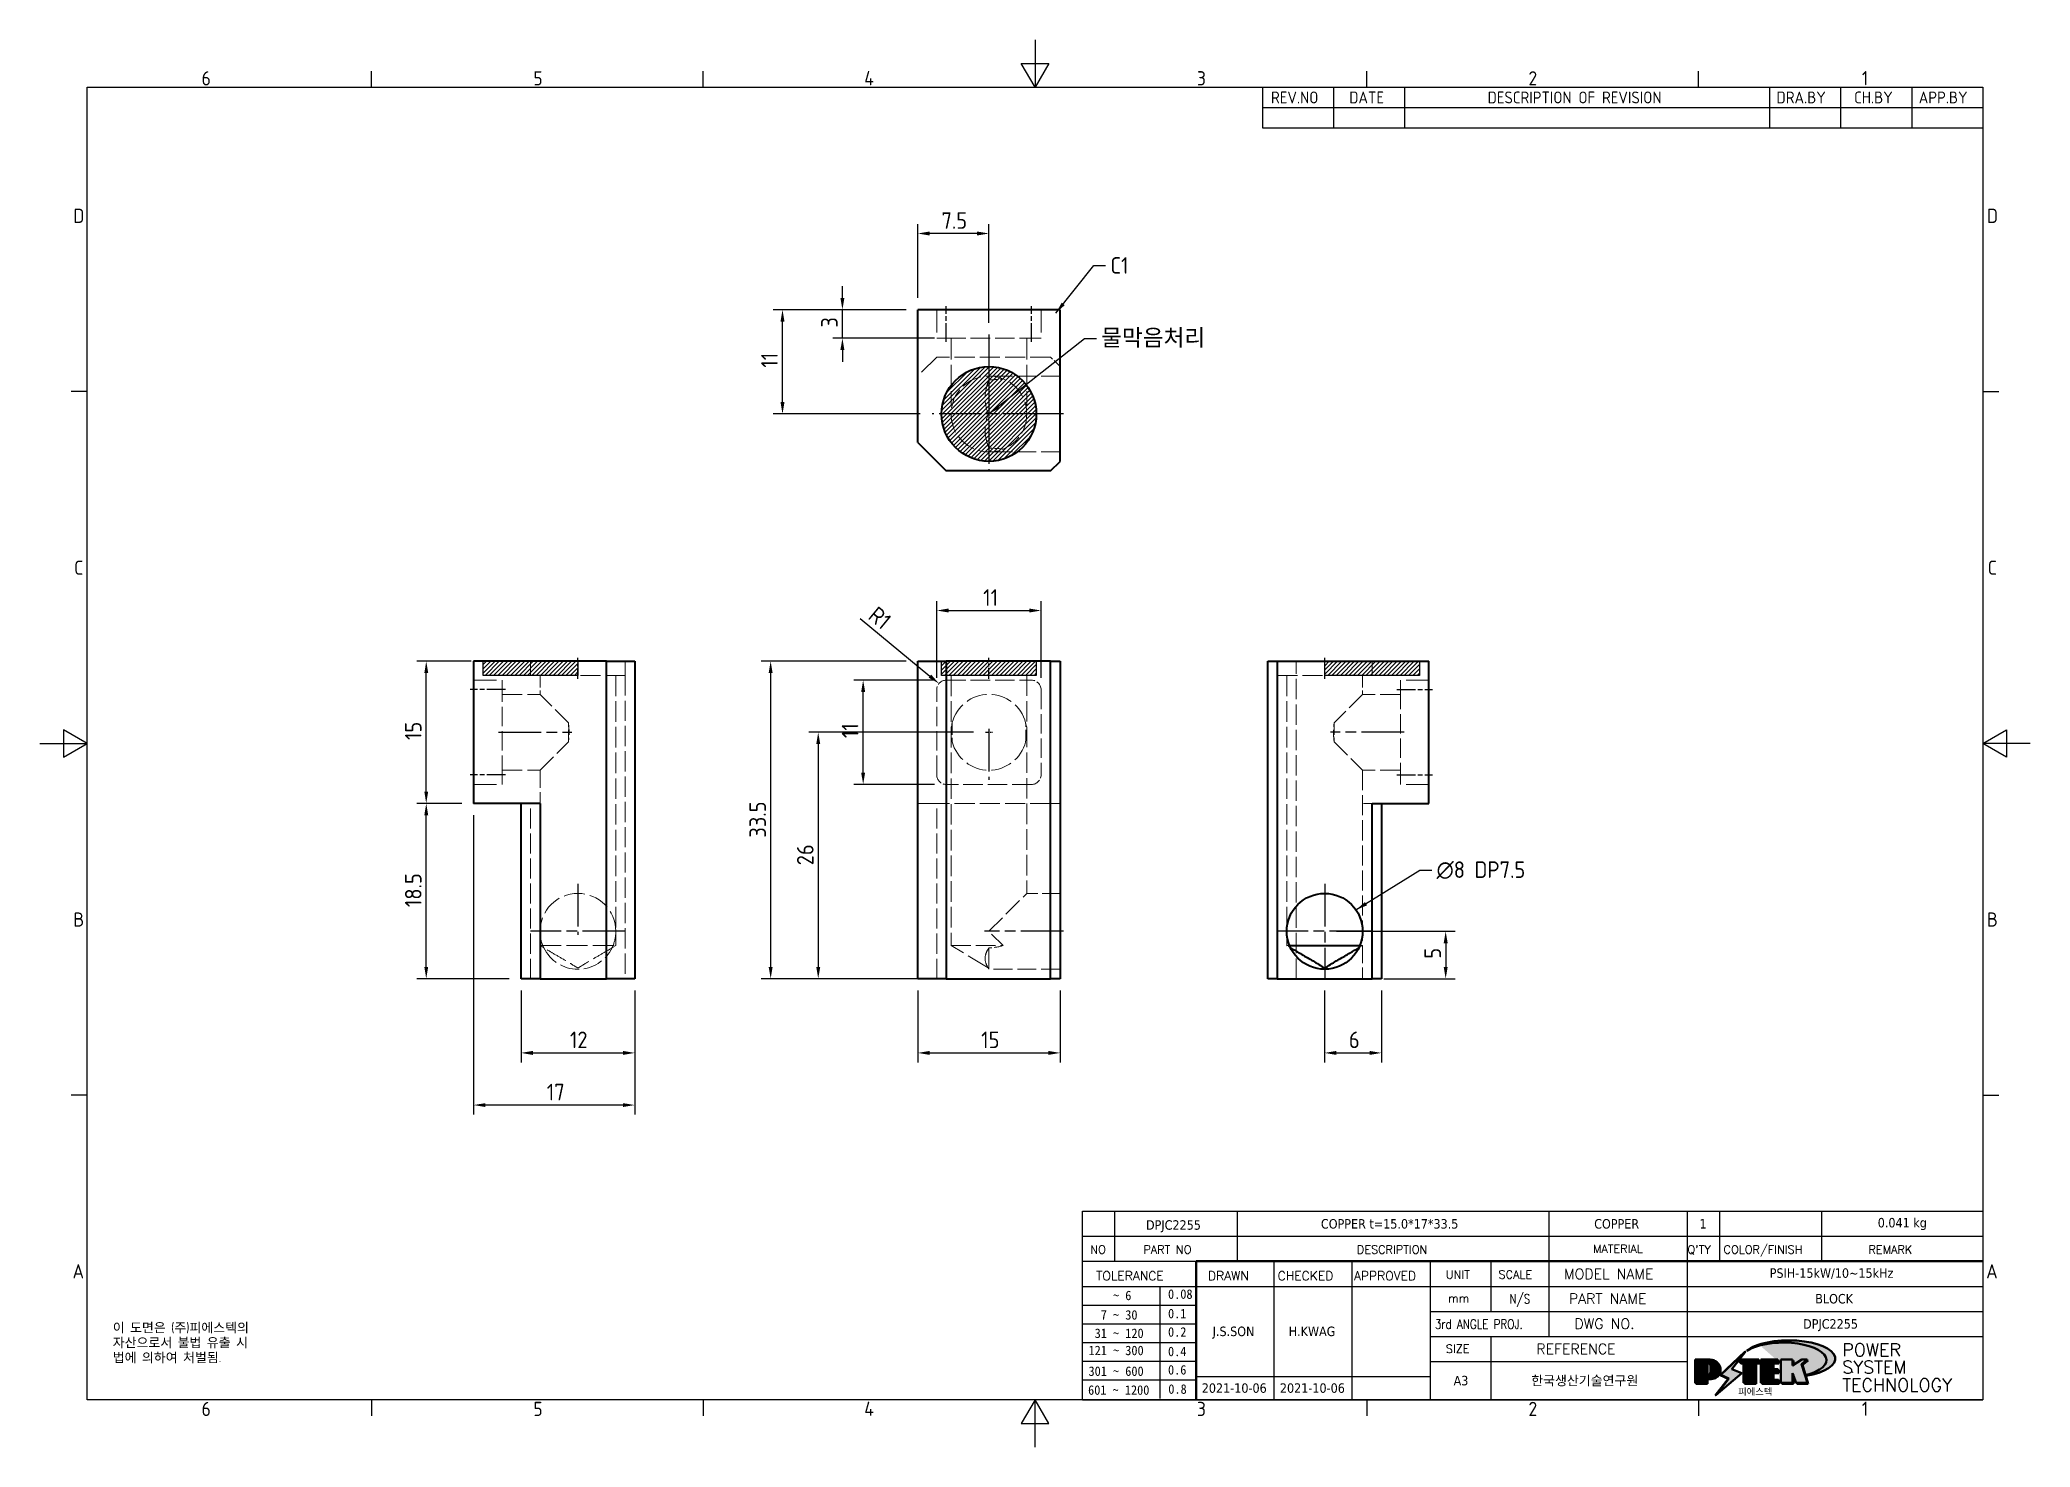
# Model space of a CAD drawing. Header units: millimetres. Extents: x 0 to 2375, y 0 to 3360.
# Drawn here: x 245 to 455, y 2269.3 to 2417.8 of the extents above; entities that cross this region are included whole.
import ezdxf
from ezdxf.enums import TextEntityAlignment as Align

# ---------------------------------------------------------------- set-up
doc = ezdxf.new("R2010")
doc.units = ezdxf.units.MM
doc.linetypes.add('DPJC2255$0$CHAIN', pattern=[0.3543, 0.2362, -0.0295, 0.0591, -0.0295])
doc.linetypes.add('DPJC2255$0$DASHED', pattern=[0.2067, 0.1654, -0.0413])
for name, color, linetype, lineweight in [('DPJC2255$0$가려진 것(ISO)', 2, 'DPJC2255$0$DASHED', 18), ('DPJC2255$0$가시적인 것(ISO)', 3, 'Continuous', 40), ('DPJC2255$0$경계(ISO)', 7, 'Continuous', 25), ('DPJC2255$0$기호(ISO)', 5, 'Continuous', 25), ('DPJC2255$0$스케치 형상(ISO)', 3, 'Continuous', 25), ('DPJC2255$0$제목(ISO)', 5, 'Continuous', 50), ('DPJC2255$0$중심 표식(ISO)', 1, 'Continuous', 25), ('DPJC2255$0$중심선(ISO)', 1, 'Continuous', 25), ('DPJC2255$0$치수(ISO)', 2, 'Continuous', 25), ('DPJC2255$0$해치(ISO)', 7, 'Continuous', 18)]:
    doc.layers.add(name, color=color, linetype=linetype, lineweight=lineweight)
doc.styles.add('DPJC2255$0$HAN_291', font='')
doc.styles.add('DPJC2255$0$HAN_370', font='', dxfattribs={"width": 2})
doc.styles.add('DPJC2255$0$ISO ProportionalPSTEK', font='isocp.shx')
doc.styles.add('DPJC2255$0$RC_284', font='ROMANC.shx')
doc.styles.add('DPJC2255$0$RC_287', font='ROMANC.shx')
doc.styles.add('DPJC2255$0$RC_292', font='ROMANC.shx')
doc.styles.add('DPJC2255$0$ROMANT_294', font='romant.shx')
doc.styles.add('DPJC2255$0$문자 텍스트_PSTEK_POSCO', font='isocp.shx')
doc.styles.add('DPJC2255$0$치수 텍스트_PSTEK_POSCO', font='isocp.shx')
doc.styles.add('DPJC2255$0$텍스트 스타일198', font='tahoma.ttf')
doc.styles.add('DPJC2255$0$텍스트 스타일333', font='ROMANC.shx', dxfattribs={"width": 0.8})
doc.styles.get('DPJC2255$0$HAN_291').set_extended_font_data('GulimChe')
doc.styles.get('DPJC2255$0$HAN_370').set_extended_font_data('GulimChe')
doc.dimstyles.new('DPJC2255$0$치수_PSTEK_POSCO', dxfattribs={"dimscale": 0.5, "dimtxt": 3.5, "dimasz": 2.5, "dimexe": 2, "dimexo": 2.5, "dimgap": 1, "dimtad": 1, "dimrnd": 1e-08, "dimdsep": 46, "dimtxsty": 'DPJC2255$0$치수 텍스트_PSTEK_POSCO', "dimcen": 0.09, "dimdle": 10, "dimclrd": 7, "dimclre": 7, "dimclrt": 2, "dimadec": 1, "dimazin": 2, "dimtfac": 1, "dimtmove": 0, "dimatfit": 3, "dimfxl": 0, "dimtolj": 1, "dimlwd": -1, "dimlwe": -1, "dimarcsym": 0})
doc.dimstyles.new('DPJC2255$0$치수_PSTEK_POSCO$7', dxfattribs={"dimscale": 0.5, "dimtxt": 3.5, "dimasz": 2.5, "dimexe": 2, "dimexo": 2.5, "dimgap": 1, "dimtad": 1, "dimrnd": 1e-08, "dimdsep": 46, "dimtxsty": 'DPJC2255$0$치수 텍스트_PSTEK_POSCO', "dimcen": 0.09, "dimdle": 10, "dimclrd": 7, "dimclre": 7, "dimclrt": 2, "dimadec": 1, "dimazin": 2, "dimtfac": 1, "dimtmove": 0, "dimatfit": 3, "dimfxl": 0, "dimtolj": 1, "dimlwd": -1, "dimlwe": -1, "dimarcsym": 0})
pattern_1 = [(45, (0, 0), (-0.2245064, 0.2245064), [])]

# ---------------------------------------------------------------- blocks, each defined once
blk = doc.blocks.new('DPJC2255$0$경계 Default Border')
at = {"layer": 'DPJC2255$0$경계(ISO)'}
for p, q in [((70, 287), (70, 290.4)), ((140, 287), (140, 290.4)), ((280, 287), (280, 290.4)), ((350, 287), (350, 290.4)), ((10, 222.75), (6.6, 222.75)), ((410, 222.75), (413.4, 222.75)), ((10, 74.25), (6.6, 74.25)), ((410, 74.25), (413.4, 74.25)), ((70, 10), (70, 6.6)), ((140, 10), (140, 6.6)), ((280, 10), (280, 6.6)), ((350, 10), (350, 6.6))]:
    blk.add_line(p, q, dxfattribs=at)
at = {"layer": 'DPJC2255$0$경계(ISO)', "flags": 128}
for points in [[(210, 297), (210, 287), (207.11, 292), (212.89, 292), (210, 287)], [(10, 10), (10, 287), (410, 287), (410, 10), (10, 10)], [(0, 148.5), (10, 148.5), (5, 151.39), (5, 145.61), (10, 148.5)], [(420, 148.5), (410, 148.5), (415, 151.39), (415, 145.61), (410, 148.5)], [(210, 0), (210, 10), (207.11, 5), (212.89, 5), (210, 10)]]:
    blk.add_lwpolyline(points, dxfattribs=at)
at = {"layer": 'DPJC2255$0$경계(ISO)', "color": 2, "char_height": 3, "attachment_point": 7, "style": 'DPJC2255$0$문자 텍스트_PSTEK_POSCO'}
for s, insert in [('6', (34.14, 287.37)), ('5', (104.14, 287.37)), ('4', (173.97, 287.4)), ('3', (244.17, 287.37)), ('2', (314.13, 287.37)), ('1', (384.49, 287.4)), ('D', (7.08, 258.35)), ('D', (410.88, 258.35)), ('C', (7.24, 184.1)), ('C', (411.04, 184.1)), ('B', (7.08, 109.85)), ('B', (410.88, 109.85)), ('A', (6.91, 35.62)), ('A', (410.71, 35.62)), ('6', (34.14, 6.57)), ('5', (104.14, 6.57)), ('4', (173.97, 6.6)), ('3', (244.17, 6.57)), ('2', (314.13, 6.57)), ('1', (384.49, 6.6))]:
    blk.add_mtext(s, dxfattribs=dict(at, insert=insert))
blk = doc.blocks.new('DPJC2255$0$제목 블록 PSTEK')
for color, points in [(252, [(317.22, 17.06), (322.03, 21.63), (322.28, 21.94), (317.05, 16.98), (318.75, 16.19), (316, 12.72), (316.34, 13), (318.92, 16.27)]), (5, [(321.62, 17.42), (319.53, 18.25), (322.45, 22.02), (317.22, 17.06), (318.92, 16.27), (316.17, 12.8)]), (1, [(324.48, 19.61), (325.24, 19.61), (325.24, 20.26), (321.23, 20.26), (321.23, 19.61), (321.98, 19.61), (321.98, 15.34), (324.48, 15.34)]), (252, [(321.98, 19.61), (321.4, 19.61), (321.4, 19.46), (321.98, 19.46)]), (252, [(324.66, 19.46), (325.42, 19.46), (325.42, 20.11), (325.24, 20.11), (325.24, 19.61), (324.48, 19.61), (324.48, 15.34), (322.16, 15.34), (322.16, 15.19), (324.66, 15.19)]), (1, [(329.23, 20.26), (325.66, 20.26), (325.66, 15.34), (329.36, 15.34), (329.36, 15.99), (328.11, 15.99), (328.11, 17.56), (329.23, 17.56), (329.23, 18.26), (328.11, 18.26), (328.11, 19.61), (329.23, 19.61)]), (252, [(328.29, 19.46), (329.41, 19.46), (329.41, 20.11), (329.23, 20.11), (329.23, 19.61), (328.11, 19.61), (328.11, 18.26), (328.29, 18.26)]), (252, [(328.29, 17.42), (329.41, 17.42), (329.41, 18.11), (329.23, 18.11), (329.23, 17.56), (328.11, 17.56), (328.11, 15.99), (328.29, 15.99)]), (1, [(332.33, 20.26), (329.86, 20.26), (329.86, 15.34), (332.33, 15.34), (332.33, 17.43), (333.07, 15.34), (335.49, 15.34), (334.25, 19.31), (335.44, 20.26), (334.31, 20.26), (332.33, 19)]), (252, [(332.51, 16.93), (332.33, 17.43), (332.33, 15.34), (330.04, 15.34), (330.04, 15.19), (332.51, 15.19)]), (252, [(332.51, 20.11), (332.33, 20.11), (332.33, 19), (332.51, 19.11)]), (252, [(335.62, 20.11), (335.25, 20.11), (334.25, 19.31), (335.49, 15.34), (333.2, 15.34), (333.25, 15.19), (335.66, 15.19), (334.43, 19.16)]), (252, [(329.54, 15.85), (329.36, 15.85), (329.36, 15.34), (325.83, 15.34), (325.83, 15.19), (329.54, 15.19)])]:
    blk.add_hatch(color=color).paths.add_polyline_path(points)
h = blk.add_hatch(color=1)
edge = h.paths.add_edge_path(flags=0)
edge.add_line((314.22, 19.61), (314.22, 17))
edge.add_line((314.22, 17), (314.35, 17))
edge.add_arc((314.35, 17.65), 0.651, 270, 360)
edge.add_line((315, 17.65), (315, 18.96))
edge.add_arc((314.35, 18.96), 0.651, 0, 90)
edge.add_line((314.35, 19.61), (314.22, 19.61))
edge = h.paths.add_edge_path()
edge.add_arc((314.98, 18.29), 1.97, 270, 450)
edge.add_line((314.98, 20.26), (311.77, 20.26))
edge.add_line((311.77, 20.26), (311.77, 15.34))
edge.add_line((311.77, 15.34), (314.22, 15.34))
edge.add_line((314.22, 15.34), (314.22, 16.32))
edge.add_line((314.22, 16.32), (314.98, 16.32))
h = blk.add_hatch(color=252)
edge = h.paths.add_edge_path()
edge.add_arc((314.98, 18.29), 1.97, 270, 406.8279)
edge.add_arc((315.16, 18.14), 1.97, -90, 53.561, ccw=False)
edge.add_line((315.16, 16.17), (314.4, 16.17))
edge.add_line((314.4, 16.17), (314.4, 15.19))
edge.add_line((314.4, 15.19), (311.94, 15.19))
edge.add_line((311.94, 15.19), (311.94, 15.34))
edge.add_line((311.94, 15.34), (314.22, 15.34))
edge.add_line((314.22, 15.34), (314.22, 16.32))
edge.add_line((314.22, 16.32), (314.98, 16.32))
h = blk.add_hatch(color=252)
edge = h.paths.add_edge_path()
edge.add_line((314.4, 19.46), (314.53, 19.46))
edge.add_arc((314.53, 18.81), 0.651, 60.4189, 90, ccw=False)
edge.add_arc((314.35, 18.96), 0.651, 39.9699, 90)
edge.add_line((314.35, 19.61), (314.22, 19.61))
edge.add_line((314.22, 19.61), (314.22, 17))
edge.add_line((314.22, 17), (314.35, 17))
edge.add_arc((314.35, 17.65), 0.651, 270, 274.6931)
edge.add_line((314.4, 17), (314.4, 19.46))
at = {"layer": 'DPJC2255$0$해치(ISO)'}
h = blk.add_hatch(color=140, dxfattribs=at)
edge = h.paths.add_edge_path()
edge.add_ellipse((330.37, 20.16), major_axis=(9.1, 0), ratio=0.40699, start_angle=301.3098, end_angle=507.7437)
edge.add_ellipse((331.53, 20.46), major_axis=(-9.82, 0), ratio=0.39426, start_angle=111.5121, end_angle=334.4703, ccw=False)
edge.add_line((335.14, 16.86), (335.1, 16.99))
at = {"color": 180}
for p, q in [((182.48, 11.79), (182.48, 51.57)), ((182.48, 51.57), (372.48, 51.57)), ((189.27, 51.57), (189.27, 41.01)), ((215.22, 41.01), (215.22, 51.57)), ((280.88, 51.57), (280.88, 41.01)), ((310.09, 51.57), (310.09, 41.01)), ((316.9, 51.57), (316.9, 41.01)), ((338.46, 51.57), (338.46, 41.01)), ((372.48, 51.57), (372.48, 11.79)), ((182.48, 46.29), (372.48, 46.29)), ((182.48, 41.01), (206.45, 41.01)), ((222.94, 11.79), (222.94, 41.01)), ((239.43, 11.79), (239.43, 41.01)), ((255.92, 11.79), (255.92, 41.01)), ((268.69, 41.01), (268.69, 30.45)), ((280.88, 41.01), (280.88, 25.17)), ((310.09, 41.01), (310.09, 11.79)), ((182.48, 35.73), (206.45, 35.73)), ((198.86, 12.03), (198.86, 35.73)), ((206.45, 35.73), (372.48, 35.73)), ((182.48, 31.78), (206.45, 31.78)), ((255.92, 30.45), (372.48, 30.45)), ((182.48, 27.83), (206.45, 27.83)), ((182.48, 23.88), (206.45, 23.88)), ((255.92, 25.17), (372.48, 25.17)), ((268.69, 25.17), (268.69, 11.79)), ((182.48, 19.93), (206.45, 19.93)), ((255.92, 19.89), (310.09, 19.89)), ((182.48, 15.98), (206.45, 15.98)), ((206.45, 16.74), (255.92, 16.74)), ((182.48, 11.79), (372.48, 11.79))]:
    blk.add_line(p, q, dxfattribs=at)
at = {"color": 7, "lineweight": 50}
for p, q in [((206.45, 11.79), (206.45, 41.01)), ((206.45, 41.01), (372.48, 41.01))]:
    blk.add_line(p, q, dxfattribs=at)
at = {"color": 7}
for p, q in [((322.28, 21.94), (317.05, 16.98)), ((322.45, 22.02), (317.22, 17.06)), ((317.22, 17.06), (322.03, 21.63)), ((319.53, 18.25), (322.45, 22.02)), ((322.03, 21.63), (322.28, 21.94)), ((314.98, 20.26), (311.77, 20.26)), ((311.77, 20.26), (311.77, 15.34)), ((314.98, 20.26), (311.77, 20.26)), ((311.77, 20.26), (311.77, 15.34)), ((314.22, 17), (314.22, 19.61)), ((314.22, 19.61), (314.35, 19.61)), ((314.35, 19.61), (314.22, 19.61)), ((314.22, 19.61), (314.22, 17)), ((314.22, 17), (314.22, 19.61)), ((314.22, 19.61), (314.35, 19.61)), ((314.35, 17), (314.22, 17)), ((314.22, 17), (314.35, 17)), ((314.35, 17), (314.22, 17)), ((314.4, 19.46), (314.53, 19.46)), ((314.4, 17), (314.4, 19.46)), ((315, 18.96), (315, 17.65)), ((315, 18.96), (315, 17.65)), ((316.17, 12.8), (321.62, 17.42)), ((317.05, 16.98), (318.75, 16.19)), ((318.92, 16.27), (317.22, 17.06)), ((317.22, 17.06), (318.92, 16.27)), ((321.62, 17.42), (319.53, 18.25)), ((325.24, 20.26), (321.23, 20.26)), ((321.23, 20.26), (321.23, 19.61)), ((325.24, 20.26), (321.23, 20.26)), ((321.23, 20.26), (321.23, 19.61)), ((321.23, 19.61), (321.98, 19.61)), ((321.23, 19.61), (321.98, 19.61)), ((321.4, 19.61), (321.4, 19.46)), ((321.98, 19.61), (321.4, 19.61)), ((321.4, 19.46), (321.98, 19.46)), ((321.98, 19.61), (321.98, 15.34)), ((321.98, 19.46), (321.98, 19.61)), ((321.98, 19.61), (321.98, 15.34)), ((324.48, 19.61), (325.24, 19.61)), ((324.48, 15.34), (324.48, 19.61)), ((325.24, 19.61), (324.48, 19.61)), ((324.48, 19.61), (324.48, 15.34)), ((324.48, 19.61), (325.24, 19.61)), ((324.48, 15.34), (324.48, 19.61)), ((324.66, 19.46), (325.42, 19.46)), ((324.66, 15.19), (324.66, 19.46)), ((325.24, 19.61), (325.24, 20.26)), ((325.24, 19.61), (325.24, 20.26)), ((325.42, 20.11), (325.24, 20.11)), ((325.24, 20.11), (325.24, 19.61)), ((325.42, 19.46), (325.42, 20.11)), ((329.23, 20.26), (325.66, 20.26)), ((325.66, 20.26), (325.66, 15.34)), ((325.66, 20.26), (325.66, 15.34)), ((329.23, 20.26), (325.66, 20.26)), ((328.11, 18.26), (328.11, 19.61)), ((328.11, 19.61), (329.23, 19.61)), ((329.23, 19.61), (328.11, 19.61)), ((328.11, 19.61), (328.11, 18.26)), ((328.11, 18.26), (328.11, 19.61)), ((328.11, 19.61), (329.23, 19.61)), ((329.23, 18.26), (328.11, 18.26)), ((328.11, 18.26), (328.29, 18.26)), ((329.23, 18.26), (328.11, 18.26)), ((328.11, 17.56), (329.23, 17.56)), ((328.11, 15.99), (328.11, 17.56)), ((329.23, 17.56), (328.11, 17.56)), ((328.11, 17.56), (328.11, 15.99)), ((328.11, 17.56), (329.23, 17.56)), ((328.11, 15.99), (328.11, 17.56)), ((328.29, 18.26), (328.29, 19.46)), ((328.29, 19.46), (329.41, 19.46)), ((328.29, 15.99), (328.29, 17.42)), ((328.29, 17.42), (329.41, 17.42)), ((329.23, 19.61), (329.23, 20.26)), ((329.23, 19.61), (329.23, 20.26)), ((329.41, 20.11), (329.23, 20.11)), ((329.23, 20.11), (329.23, 19.61)), ((329.23, 17.56), (329.23, 18.26)), ((329.23, 17.56), (329.23, 18.26)), ((329.41, 18.11), (329.23, 18.11)), ((329.23, 18.11), (329.23, 17.56)), ((329.41, 19.46), (329.41, 20.11)), ((329.41, 17.42), (329.41, 18.11)), ((332.33, 20.26), (329.86, 20.26)), ((329.86, 20.26), (329.86, 15.34)), ((329.86, 20.26), (329.86, 15.34)), ((332.33, 20.26), (329.86, 20.26)), ((334.31, 20.26), (332.33, 19)), ((332.33, 19), (332.33, 20.26)), ((334.31, 20.26), (332.33, 19)), ((332.33, 19), (332.33, 20.26)), ((332.51, 20.11), (332.33, 20.11)), ((332.33, 20.11), (332.33, 19)), ((332.33, 19), (332.51, 19.11)), ((332.33, 17.43), (333.07, 15.34)), ((332.33, 15.34), (332.33, 17.43)), ((332.51, 16.93), (332.33, 17.43)), ((332.33, 17.43), (332.33, 15.34)), ((332.33, 17.43), (333.07, 15.34)), ((332.33, 15.34), (332.33, 17.43)), ((332.51, 19.11), (332.51, 20.11)), ((332.51, 15.19), (332.51, 16.93)), ((334.25, 19.31), (335.44, 20.26)), ((334.25, 19.31), (335.44, 20.26)), ((335.25, 20.11), (334.25, 19.31)), ((335.49, 15.34), (334.25, 19.31)), ((334.25, 19.31), (335.49, 15.34)), ((335.49, 15.34), (334.25, 19.31)), ((335.44, 20.26), (334.31, 20.26)), ((335.44, 20.26), (334.31, 20.26)), ((334.43, 19.16), (335.62, 20.11)), ((335.66, 15.19), (334.43, 19.16)), ((335.62, 20.11), (335.25, 20.11)), ((345.04, 17.5), (344.99, 17.69)), ((311.77, 15.34), (314.22, 15.34)), ((311.77, 15.34), (314.22, 15.34)), ((314.22, 15.34), (311.94, 15.34)), ((311.94, 15.34), (311.94, 15.19)), ((311.94, 15.19), (314.4, 15.19)), ((314.22, 16.32), (314.98, 16.32)), ((314.22, 15.34), (314.22, 16.32)), ((314.98, 16.32), (314.22, 16.32)), ((314.22, 16.32), (314.22, 15.34)), ((314.22, 16.32), (314.98, 16.32)), ((314.22, 15.34), (314.22, 16.32)), ((314.4, 16.17), (315.16, 16.17)), ((314.4, 15.19), (314.4, 16.17)), ((318.75, 16.19), (316, 12.72)), ((316, 12.72), (316.34, 13)), ((318.92, 16.27), (316.17, 12.8)), ((316.34, 13), (318.92, 16.27)), ((321.98, 15.34), (324.48, 15.34)), ((321.98, 15.34), (324.48, 15.34)), ((324.48, 15.34), (322.16, 15.34)), ((322.16, 15.34), (322.16, 15.19)), ((322.16, 15.19), (324.66, 15.19)), ((325.66, 15.34), (329.36, 15.34)), ((325.66, 15.34), (329.36, 15.34)), ((329.36, 15.34), (325.83, 15.34)), ((325.83, 15.34), (325.83, 15.19)), ((325.83, 15.19), (329.54, 15.19)), ((329.36, 15.99), (328.11, 15.99)), ((328.11, 15.99), (328.29, 15.99)), ((329.36, 15.99), (328.11, 15.99)), ((329.36, 15.34), (329.36, 15.99)), ((329.36, 15.34), (329.36, 15.99)), ((329.54, 15.85), (329.36, 15.85)), ((329.36, 15.85), (329.36, 15.34)), ((329.54, 15.19), (329.54, 15.85)), ((329.86, 15.34), (332.33, 15.34)), ((329.86, 15.34), (332.33, 15.34)), ((332.33, 15.34), (330.04, 15.34)), ((330.04, 15.34), (330.04, 15.19)), ((330.04, 15.19), (332.51, 15.19)), ((333.07, 15.34), (335.49, 15.34)), ((333.07, 15.34), (335.49, 15.34)), ((335.49, 15.34), (333.2, 15.34)), ((333.2, 15.34), (333.25, 15.19)), ((333.25, 15.19), (335.66, 15.19))]:
    blk.add_line(p, q, dxfattribs=at)
at = {"color": 5}
for p, q in [((322.45, 22.02), (317.22, 17.06)), ((319.53, 18.25), (322.45, 22.02)), ((316.17, 12.8), (321.62, 17.42)), ((317.22, 17.06), (318.92, 16.27)), ((321.62, 17.42), (319.53, 18.25)), ((318.92, 16.27), (316.17, 12.8))]:
    blk.add_line(p, q, dxfattribs=at)
at = {"color": 1}
for p, q in [((314.98, 20.26), (311.77, 20.26)), ((311.77, 20.26), (311.77, 15.34)), ((314.22, 17), (314.22, 19.61)), ((314.22, 19.61), (314.35, 19.61)), ((314.35, 17), (314.22, 17)), ((315, 18.96), (315, 17.65)), ((325.24, 20.26), (321.23, 20.26)), ((321.23, 20.26), (321.23, 19.61)), ((321.23, 19.61), (321.98, 19.61)), ((321.98, 19.61), (321.98, 15.34)), ((324.48, 19.61), (325.24, 19.61)), ((324.48, 15.34), (324.48, 19.61)), ((325.24, 19.61), (325.24, 20.26)), ((329.23, 20.26), (325.66, 20.26)), ((325.66, 20.26), (325.66, 15.34)), ((328.11, 18.26), (328.11, 19.61)), ((328.11, 19.61), (329.23, 19.61)), ((329.23, 18.26), (328.11, 18.26)), ((328.11, 17.56), (329.23, 17.56)), ((328.11, 15.99), (328.11, 17.56)), ((329.23, 19.61), (329.23, 20.26)), ((329.23, 17.56), (329.23, 18.26)), ((332.33, 20.26), (329.86, 20.26)), ((329.86, 20.26), (329.86, 15.34)), ((334.31, 20.26), (332.33, 19)), ((332.33, 19), (332.33, 20.26)), ((332.33, 17.43), (333.07, 15.34)), ((332.33, 15.34), (332.33, 17.43)), ((334.25, 19.31), (335.44, 20.26)), ((335.49, 15.34), (334.25, 19.31)), ((335.44, 20.26), (334.31, 20.26)), ((311.77, 15.34), (314.22, 15.34)), ((314.22, 16.32), (314.98, 16.32)), ((314.22, 15.34), (314.22, 16.32)), ((321.98, 15.34), (324.48, 15.34)), ((325.66, 15.34), (329.36, 15.34)), ((329.36, 15.99), (328.11, 15.99)), ((329.36, 15.34), (329.36, 15.99)), ((329.86, 15.34), (332.33, 15.34)), ((333.07, 15.34), (335.49, 15.34))]:
    blk.add_line(p, q, dxfattribs=at)
at = {"color": 7}
for centre, radius, start, end in [((314.35, 18.96), 0.651, 0, 90), ((314.35, 18.96), 0.651, 39.9699, 90), ((314.35, 18.96), 0.651, 0, 90), ((314.35, 17.65), 0.651, 270, 0), ((314.35, 17.65), 0.651, 270, 0), ((314.35, 17.65), 0.651, 270, 274.6931), ((314.53, 18.81), 0.651, 60.4189, 90), ((314.98, 18.29), 1.97, 270, 90), ((314.98, 18.29), 1.97, 270, 90), ((314.98, 18.29), 1.97, 270, 46.8279), ((315.16, 18.14), 1.97, 270, 53.561)]:
    blk.add_arc(centre, radius, start, end, dxfattribs=at)
at = {"color": 1}
for centre, radius, start, end in [((314.35, 18.96), 0.651, 0, 90), ((314.35, 17.65), 0.651, 270, 0), ((314.98, 18.29), 1.97, 270, 90)]:
    blk.add_arc(centre, radius, start, end, dxfattribs=at)
at = {"layer": 'DPJC2255$0$제목(ISO)', "lineweight": 18}
blk.add_line((182.48, 35.73), (182.48, 11.79), dxfattribs=at)
at = {"layer": 'DPJC2255$0$제목(ISO)'}
for p, q in [((322.28, 21.94), (317.05, 16.98)), ((322.45, 22.02), (317.22, 17.06)), ((317.22, 17.06), (322.03, 21.63)), ((319.53, 18.25), (322.45, 22.02)), ((322.03, 21.63), (322.28, 21.94)), ((314.98, 20.26), (311.77, 20.26)), ((311.77, 20.26), (311.77, 15.34)), ((314.22, 17), (314.22, 19.61)), ((314.22, 19.61), (314.35, 19.61)), ((314.35, 19.61), (314.22, 19.61)), ((314.22, 19.61), (314.22, 17)), ((314.35, 17), (314.22, 17)), ((314.22, 17), (314.35, 17)), ((314.4, 19.46), (314.53, 19.46)), ((314.4, 17), (314.4, 19.46)), ((315, 18.96), (315, 17.65)), ((316.17, 12.8), (321.62, 17.42)), ((317.05, 16.98), (318.75, 16.19)), ((317.22, 17.06), (318.92, 16.27)), ((318.92, 16.27), (317.22, 17.06)), ((321.62, 17.42), (319.53, 18.25)), ((325.24, 20.26), (321.23, 20.26)), ((321.23, 20.26), (321.23, 19.61)), ((321.23, 19.61), (321.98, 19.61)), ((321.98, 19.61), (321.4, 19.61)), ((321.4, 19.61), (321.4, 19.46)), ((321.4, 19.46), (321.98, 19.46)), ((321.98, 19.61), (321.98, 15.34)), ((321.98, 19.46), (321.98, 19.61)), ((324.48, 19.61), (325.24, 19.61)), ((324.48, 15.34), (324.48, 19.61)), ((325.24, 19.61), (324.48, 19.61)), ((324.48, 19.61), (324.48, 15.34)), ((324.66, 19.46), (325.42, 19.46)), ((324.66, 15.19), (324.66, 19.46)), ((325.24, 19.61), (325.24, 20.26)), ((325.42, 20.11), (325.24, 20.11)), ((325.24, 20.11), (325.24, 19.61)), ((325.42, 19.46), (325.42, 20.11)), ((329.23, 20.26), (325.66, 20.26)), ((325.66, 20.26), (325.66, 15.34)), ((328.11, 18.26), (328.11, 19.61)), ((328.11, 19.61), (329.23, 19.61)), ((329.23, 19.61), (328.11, 19.61)), ((328.11, 19.61), (328.11, 18.26)), ((329.23, 18.26), (328.11, 18.26)), ((328.11, 18.26), (328.29, 18.26)), ((328.11, 15.99), (328.11, 17.56)), ((328.11, 17.56), (329.23, 17.56)), ((329.23, 17.56), (328.11, 17.56)), ((328.11, 17.56), (328.11, 15.99)), ((328.29, 19.46), (329.41, 19.46)), ((328.29, 18.26), (328.29, 19.46)), ((328.29, 17.42), (329.41, 17.42)), ((328.29, 15.99), (328.29, 17.42)), ((329.23, 19.61), (329.23, 20.26)), ((329.41, 20.11), (329.23, 20.11)), ((329.23, 20.11), (329.23, 19.61)), ((329.23, 17.56), (329.23, 18.26)), ((329.41, 18.11), (329.23, 18.11)), ((329.23, 18.11), (329.23, 17.56)), ((329.41, 19.46), (329.41, 20.11)), ((329.41, 17.42), (329.41, 18.11)), ((332.33, 20.26), (329.86, 20.26)), ((329.86, 20.26), (329.86, 15.34)), ((334.31, 20.26), (332.33, 19)), ((332.33, 19), (332.33, 20.26)), ((332.51, 20.11), (332.33, 20.11)), ((332.33, 20.11), (332.33, 19)), ((332.33, 19), (332.51, 19.11)), ((332.33, 15.34), (332.33, 17.43)), ((332.33, 17.43), (333.07, 15.34)), ((332.51, 16.93), (332.33, 17.43)), ((332.33, 17.43), (332.33, 15.34)), ((332.51, 19.11), (332.51, 20.11)), ((332.51, 15.19), (332.51, 16.93)), ((334.25, 19.31), (335.44, 20.26)), ((335.25, 20.11), (334.25, 19.31)), ((335.49, 15.34), (334.25, 19.31)), ((334.25, 19.31), (335.49, 15.34)), ((335.44, 20.26), (334.31, 20.26)), ((334.43, 19.16), (335.62, 20.11)), ((335.66, 15.19), (334.43, 19.16)), ((335.62, 20.11), (335.25, 20.11)), ((311.77, 15.34), (314.22, 15.34)), ((314.22, 15.34), (311.94, 15.34)), ((311.94, 15.34), (311.94, 15.19)), ((311.94, 15.19), (314.4, 15.19)), ((314.22, 15.34), (314.22, 16.32)), ((314.22, 16.32), (314.98, 16.32)), ((314.98, 16.32), (314.22, 16.32)), ((314.22, 16.32), (314.22, 15.34)), ((314.4, 15.19), (314.4, 16.17)), ((314.4, 16.17), (315.16, 16.17)), ((318.75, 16.19), (316, 12.72)), ((316, 12.72), (316.34, 13)), ((318.92, 16.27), (316.17, 12.8)), ((316.34, 13), (318.92, 16.27)), ((321.98, 15.34), (324.48, 15.34)), ((324.48, 15.34), (322.16, 15.34)), ((322.16, 15.34), (322.16, 15.19)), ((322.16, 15.19), (324.66, 15.19)), ((325.66, 15.34), (329.36, 15.34)), ((329.36, 15.34), (325.83, 15.34)), ((325.83, 15.34), (325.83, 15.19)), ((325.83, 15.19), (329.54, 15.19)), ((329.36, 15.99), (328.11, 15.99)), ((328.11, 15.99), (328.29, 15.99)), ((329.36, 15.34), (329.36, 15.99)), ((329.54, 15.85), (329.36, 15.85)), ((329.36, 15.85), (329.36, 15.34)), ((329.54, 15.19), (329.54, 15.85)), ((329.86, 15.34), (332.33, 15.34)), ((332.33, 15.34), (330.04, 15.34)), ((330.04, 15.34), (330.04, 15.19)), ((330.04, 15.19), (332.51, 15.19)), ((333.07, 15.34), (335.49, 15.34)), ((335.49, 15.34), (333.2, 15.34)), ((333.2, 15.34), (333.25, 15.19)), ((333.25, 15.19), (335.66, 15.19))]:
    blk.add_line(p, q, dxfattribs=at)
at = {"layer": 'DPJC2255$0$제목(ISO)', "color": 4}
blk.add_line((335.14, 16.86), (335.1, 16.99), dxfattribs=at)
at = {"layer": 'DPJC2255$0$제목(ISO)'}
for centre, radius, start, end in [((314.35, 18.96), 0.651, 0, 90), ((314.35, 18.96), 0.651, 39.9699, 90), ((314.35, 17.65), 0.651, 270, 0), ((314.35, 17.65), 0.651, 270, 274.6931), ((314.53, 18.81), 0.651, 60.4189, 90), ((314.98, 18.29), 1.97, 46.8279, 90), ((314.98, 18.29), 1.97, 270, 46.8279), ((314.98, 18.29), 1.97, 270, 46.8279), ((315.16, 18.14), 1.97, 270, 53.561)]:
    blk.add_arc(centre, radius, start, end, dxfattribs=at)
at = {"layer": 'DPJC2255$0$제목(ISO)', "color": 4}
for centre, major_axis, ratio, start_param, end_param in [((331.53, 20.46), (9.82, 0), 0.39426, 5.087845, 8.9792), ((330.37, 20.16), (9.1, 0), 0.40699, 5.258849, 8.861799)]:
    blk.add_ellipse(centre, major_axis=major_axis, ratio=ratio, start_param=start_param, end_param=end_param, dxfattribs=at)
at = {"color": 2}
for s, height, style, p in [('NO', 1.742, 'DPJC2255$0$RC_284', (184.14, 42.62)), ('PART NO', 1.742, 'DPJC2255$0$RC_284', (195.34, 42.62)), ('DESCRIPTION', 1.7424, 'DPJC2255$0$RC_284', (240.4, 42.62)), ("Q'TY", 1.742, 'DPJC2255$0$RC_284', (310.14, 42.62)), ('COLOR/FINISH', 1.7424, 'DPJC2255$0$RC_284', (317.77, 42.62)), ('REMARK', 1.742, 'DPJC2255$0$RC_284', (348.35, 42.62)), (' TOLERANCE', 1.9, 'DPJC2255$0$RC_287', (184.09, 37.01)), ('DRAWN', 1.9, 'DPJC2255$0$RC_287', (208.98, 37.01)), ('CHECKED', 1.9, 'DPJC2255$0$RC_287', (223.69, 37.01)), ('APPROVED', 1.9, 'DPJC2255$0$RC_287', (239.78, 37.01)), ('UNIT', 1.742, 'DPJC2255$0$RC_284', (259.17, 37.34)), ('SCALE', 1.742, 'DPJC2255$0$RC_284', (270.29, 37.34)), ('MODEL NAME', 2.178, 'DPJC2255$0$RC_292', (284.1, 37.25)), ('    ~ 6', 2, 'DPJC2255$0$HAN_291', (183.77, 32.82)), ('0.08', 2, 'DPJC2255$0$HAN_291', (200.55, 33.1)), ('PART NAME', 2.178, 'DPJC2255$0$RC_292', (285.14, 32.03)), ('  7 ~ 30', 2, 'DPJC2255$0$HAN_291', (183.77, 28.71)), ('0.1', 2, 'DPJC2255$0$HAN_291', (200.55, 28.99)), ('mm', 1.742, 'DPJC2255$0$RC_284', (259.65, 32.35)), (' 31 ~ 120', 2, 'DPJC2255$0$HAN_291', (183.77, 24.83)), ('0.2', 2, 'DPJC2255$0$HAN_291', (200.55, 25.11)), (' DWG NO.', 2.178, 'DPJC2255$0$RC_292', (284.81, 26.75)), ('121 ~ 300', 2, 'DPJC2255$0$HAN_291', (183.77, 21.21)), ('0.4', 2, 'DPJC2255$0$HAN_291', (200.55, 21)), ('SIZE', 1.742, 'DPJC2255$0$RC_284', (259.17, 21.69)), ('REFERENCE', 2.178, 'DPJC2255$0$RC_292', (278.27, 21.43)), ('301 ~ 600', 2, 'DPJC2255$0$HAN_291', (183.77, 16.83)), ('0.6', 2, 'DPJC2255$0$HAN_291', (200.55, 17.12)), ('601 ~ 1200', 2, 'DPJC2255$0$HAN_291', (183.68, 12.85)), ('0.8', 2, 'DPJC2255$0$HAN_291', (200.61, 13.06))]:
    blk.add_text(s, height=height, dxfattribs=dict(at, style=style)).set_placement(p)
at = {"color": 2, "style": 'DPJC2255$0$RC_284'}
blk.add_text('MATERIAL', height=1.742, dxfattribs=at).set_placement((295.48, 43.65), align=Align.MIDDLE_CENTER)
at = {"color": 7, "style": 'DPJC2255$0$텍스트 스타일333', "width": 0.8}
blk.add_text('N/S', height=2, dxfattribs=at).set_placement((274.78, 33.09), align=Align.MIDDLE_CENTER)
at = {"color": 2, "style": 'DPJC2255$0$텍스트 스타일333', "width": 0.8}
blk.add_text('3rd ANGLE PROJ.', height=2, dxfattribs=at).set_placement((256.84, 26.76))
at = {"color": 7, "style": 'DPJC2255$0$ROMANT_294'}
for s, p in [('POWER', (342.83, 20.97)), ('SYSTEM', (342.83, 17.33)), ('TECHNOLOGY', (342.83, 13.57))]:
    blk.add_text(s, height=2.7, dxfattribs=at).set_placement(p)
at = {"color": 7, "insert": (320.85, 14.21), "char_height": 1.4, "attachment_point": 1, "line_spacing_factor": 0.332, "style": 'DPJC2255$0$HAN_370'}
blk.add_mtext('\\fHY견고딕|b0|i0;\\H1.4000;피에스텍', dxfattribs=at)
at = {"layer": 'DPJC2255$0$제목(ISO)', "color": 7, "style": 'DPJC2255$0$텍스트 스타일198'}
for tag, p in [('질량\\P3;_001', (350.3, 48.16)), ('부품_번호_001', (195.9, 47.68)), ('설명_001', (232.81, 47.92)), ('재질_001', (290.47, 47.93)), ("3._Q'TY_001", (312.71, 47.92)), ('1._MODEL_NAME_001', (327.51, 37.54)), ('제목_001', (337.11, 32.12)), ('설계자_001', (209.96, 25.23)), ('점검자_001', (226.01, 25.23)), ('부품_번호_001', (334.55, 26.81)), ('시트_크기_001', (260.81, 14.84)), ('프로젝트_001', (277.19, 14.84)), ('작성_날짜_001', (207.66, 13.27)), ('점검_날짜_001', (224.15, 13.27))]:
    blk.add_attdef(tag, p, '', height=2, dxfattribs=at)
for tag, p in [('4._COLOR', (327.68, 48.93)), ('엔지니어링_승인자', (247.67, 26.23)), ('엔지니어링_승인_날짜', (247.67, 14.27))]:
    blk.add_attdef(tag, text='', height=2, dxfattribs=at).set_placement(p, align=Align.MIDDLE_CENTER)
blk = doc.blocks.new('DPJC2255$0$리비전 내역')
at = {"layer": 'DPJC2255$0$기호(ISO)'}
for p, q in [((258, 287), (410, 287)), ((258, 287), (258, 282.72)), ((273, 287), (273, 282.72)), ((288, 287), (288, 282.72)), ((365, 287), (365, 282.72)), ((380, 287), (380, 282.72)), ((395, 287), (395, 282.72)), ((410, 287), (410, 282.72)), ((258, 282.72), (410, 282.72)), ((258, 282.72), (258, 278.44)), ((273, 282.72), (273, 278.44)), ((288, 282.72), (288, 278.44)), ((365, 282.72), (365, 278.44)), ((380, 282.72), (380, 278.44)), ((395, 282.72), (395, 278.44)), ((410, 282.72), (410, 278.44)), ((258, 278.44), (410, 278.44))]:
    blk.add_line(p, q, dxfattribs=at)
at = {"layer": 'DPJC2255$0$기호(ISO)', "color": 2, "char_height": 2.5, "attachment_point": 7, "style": 'DPJC2255$0$ISO ProportionalPSTEK'}
for s, insert in [('REV.NO', (259.79, 283.58)), ('DATE', (276.31, 283.58)), ('DESCRIPTION OF REVISION', (305.51, 283.58)), ('DRA.BY', (366.48, 283.58)), ('CH.BY', (382.86, 283.58)), ('APP.BY', (396.48, 283.58))]:
    blk.add_mtext(s, dxfattribs=dict(at, insert=insert))
blk = doc.blocks.new('*D82')
at = {"layer": 'Defpoints', "color": 0}
for p in [(92.64, 49.43), (107.64, 49.43), (107.64, 41.6)]:
    blk.add_point(p, dxfattribs=at)
at = {"layer": 'DPJC2255$0$치수(ISO)', "color": 7}
for p, q in [((92.64, 48.18), (92.64, 40.6)), ((107.64, 48.18), (107.64, 40.6)), ((93.89, 41.6), (106.39, 41.6))]:
    blk.add_line(p, q, dxfattribs=at)
for points in [[(93.89, 41.81), (93.89, 41.39), (92.64, 41.6)], [(106.39, 41.81), (106.39, 41.39), (107.64, 41.6)]]:
    blk.add_solid(points, dxfattribs=at)
at = {"layer": 'DPJC2255$0$치수(ISO)', "color": 2, "insert": (99.32, 42.98), "char_height": 1.75, "attachment_point": 4, "style": 'DPJC2255$0$치수 텍스트_PSTEK_POSCO'}
blk.add_mtext('\\A1;15', dxfattribs=at)
blk = doc.blocks.new('*D83')
at = {"layer": 'Defpoints', "color": 0}
for p in [(86.87, 80.93), (95.64, 80.93), (95.64, 69.93)]:
    blk.add_point(p, dxfattribs=at)
at = {"layer": 'DPJC2255$0$치수(ISO)', "color": 7}
for p, q in [((94.39, 80.93), (85.87, 80.93)), ((86.87, 71.18), (86.87, 79.68)), ((94.39, 69.93), (85.87, 69.93))]:
    blk.add_line(p, q, dxfattribs=at)
for points in [[(86.66, 79.68), (87.08, 79.68), (86.87, 80.93)], [(86.66, 71.18), (87.08, 71.18), (86.87, 69.93)]]:
    blk.add_solid(points, dxfattribs=at)
at = {"layer": 'DPJC2255$0$치수(ISO)', "color": 2, "insert": (85.49, 74.82), "char_height": 1.75, "attachment_point": 4, "rotation": 90, "style": 'DPJC2255$0$치수 텍스트_PSTEK_POSCO'}
blk.add_mtext('\\A1;11', dxfattribs=at)
blk = doc.blocks.new('*D84')
at = {"layer": 'Defpoints', "color": 0}
for p in [(99.76, 75.43), (82.13, 49.43), (95.64, 49.43)]:
    blk.add_point(p, dxfattribs=at)
at = {"layer": 'DPJC2255$0$치수(ISO)', "color": 7}
for p, q in [((98.51, 75.43), (81.13, 75.43)), ((82.13, 74.18), (82.13, 50.68)), ((94.39, 49.43), (81.13, 49.43))]:
    blk.add_line(p, q, dxfattribs=at)
for points in [[(81.92, 74.18), (82.34, 74.18), (82.13, 75.43)], [(81.92, 50.68), (82.34, 50.68), (82.13, 49.43)]]:
    blk.add_solid(points, dxfattribs=at)
at = {"layer": 'DPJC2255$0$치수(ISO)', "color": 2, "insert": (80.76, 61.4), "char_height": 1.75, "attachment_point": 4, "rotation": 90, "style": 'DPJC2255$0$치수 텍스트_PSTEK_POSCO'}
blk.add_mtext('\\A1;26', dxfattribs=at)
blk = doc.blocks.new('*D85')
at = {"layer": 'Defpoints', "color": 0}
for p in [(92.64, 82.93), (77.11, 49.43), (94.64, 49.43)]:
    blk.add_point(p, dxfattribs=at)
at = {"layer": 'DPJC2255$0$치수(ISO)', "color": 7}
for p, q in [((91.39, 82.93), (76.11, 82.93)), ((77.11, 81.68), (77.11, 50.68)), ((93.39, 49.43), (76.11, 49.43))]:
    blk.add_line(p, q, dxfattribs=at)
for points in [[(76.9, 81.68), (77.32, 81.68), (77.11, 82.93)], [(76.9, 50.68), (77.32, 50.68), (77.11, 49.43)]]:
    blk.add_solid(points, dxfattribs=at)
at = {"layer": 'DPJC2255$0$치수(ISO)', "color": 2, "insert": (75.74, 64.31), "char_height": 1.75, "attachment_point": 4, "rotation": 90, "style": 'DPJC2255$0$치수 텍스트_PSTEK_POSCO'}
blk.add_mtext('\\A1;33.5', dxfattribs=at)
blk = doc.blocks.new('*D86')
at = {"layer": 'Defpoints', "color": 0}
for p in [(105.64, 88.28), (94.64, 79.93), (105.64, 79.93)]:
    blk.add_point(p, dxfattribs=at)
at = {"layer": 'DPJC2255$0$치수(ISO)', "color": 7}
for p, q in [((94.64, 81.18), (94.64, 89.28)), ((95.89, 88.28), (104.39, 88.28)), ((105.64, 81.18), (105.64, 89.28))]:
    blk.add_line(p, q, dxfattribs=at)
for points in [[(95.89, 88.49), (95.89, 88.07), (94.64, 88.28)], [(104.39, 88.49), (104.39, 88.07), (105.64, 88.28)]]:
    blk.add_solid(points, dxfattribs=at)
at = {"layer": 'DPJC2255$0$치수(ISO)', "color": 2, "insert": (99.53, 89.65), "char_height": 1.75, "attachment_point": 4, "style": 'DPJC2255$0$치수 텍스트_PSTEK_POSCO'}
blk.add_mtext('\\A1;11', dxfattribs=at)
blk = doc.blocks.new('*D87')
at = {"layer": 'Defpoints', "color": 0}
for p in [(94.87, 80.57), (95.64, 79.93)]:
    blk.add_point(p, dxfattribs=at)
at = {"layer": 'DPJC2255$0$치수(ISO)', "color": 7}
blk.add_line((86.57, 87.42), (93.9, 81.36), dxfattribs=at)
blk.add_solid([(94.04, 81.52), (93.77, 81.2), (94.87, 80.57)], dxfattribs=at)
at = {"layer": 'DPJC2255$0$치수(ISO)', "color": 2, "insert": (87.83, 88.16), "char_height": 1.75, "attachment_point": 4, "rotation": 320.4628, "style": 'DPJC2255$0$치수 텍스트_PSTEK_POSCO'}
blk.add_mtext('\\A1;R1', dxfattribs=at)
blk = doc.blocks.new('*D88')
at = {"layer": 'Defpoints', "color": 0}
for p in [(50.77, 49.43), (62.77, 49.43), (62.77, 41.6)]:
    blk.add_point(p, dxfattribs=at)
at = {"layer": 'DPJC2255$0$치수(ISO)', "color": 7}
for p, q in [((50.77, 48.18), (50.77, 40.6)), ((62.77, 48.18), (62.77, 40.6)), ((52.02, 41.6), (61.52, 41.6))]:
    blk.add_line(p, q, dxfattribs=at)
for points in [[(52.02, 41.81), (52.02, 41.39), (50.77, 41.6)], [(61.52, 41.81), (61.52, 41.39), (62.77, 41.6)]]:
    blk.add_solid(points, dxfattribs=at)
at = {"layer": 'DPJC2255$0$치수(ISO)', "color": 2, "insert": (55.93, 42.98), "char_height": 1.75, "attachment_point": 4, "style": 'DPJC2255$0$치수 텍스트_PSTEK_POSCO'}
blk.add_mtext('\\A1;12', dxfattribs=at)
blk = doc.blocks.new('*D89')
at = {"layer": 'Defpoints', "color": 0}
for p in [(45.77, 67.93), (62.77, 49.43), (45.77, 36.1)]:
    blk.add_point(p, dxfattribs=at)
at = {"layer": 'DPJC2255$0$치수(ISO)', "color": 7}
for p, q in [((45.77, 66.68), (45.77, 35.1)), ((62.77, 48.18), (62.77, 35.1)), ((61.52, 36.1), (47.02, 36.1))]:
    blk.add_line(p, q, dxfattribs=at)
for points in [[(47.02, 36.3), (47.02, 35.89), (45.77, 36.1)], [(61.52, 36.3), (61.52, 35.89), (62.77, 36.1)]]:
    blk.add_solid(points, dxfattribs=at)
at = {"layer": 'DPJC2255$0$치수(ISO)', "color": 2, "insert": (53.49, 37.47), "char_height": 1.75, "attachment_point": 4, "style": 'DPJC2255$0$치수 텍스트_PSTEK_POSCO'}
blk.add_mtext('\\A1;17', dxfattribs=at)
blk = doc.blocks.new('*D90')
at = {"layer": 'Defpoints', "color": 0}
for p in [(40.77, 67.93), (45.77, 67.93), (50.77, 49.43)]:
    blk.add_point(p, dxfattribs=at)
at = {"layer": 'DPJC2255$0$치수(ISO)', "color": 7}
for p, q in [((44.52, 67.93), (39.77, 67.93)), ((40.77, 50.68), (40.77, 66.68)), ((49.52, 49.43), (39.77, 49.43))]:
    blk.add_line(p, q, dxfattribs=at)
for points in [[(40.57, 66.68), (40.98, 66.68), (40.77, 67.93)], [(40.57, 50.68), (40.98, 50.68), (40.77, 49.43)]]:
    blk.add_solid(points, dxfattribs=at)
at = {"layer": 'DPJC2255$0$치수(ISO)', "color": 2, "insert": (39.4, 56.98), "char_height": 1.75, "attachment_point": 4, "rotation": 90, "style": 'DPJC2255$0$치수 텍스트_PSTEK_POSCO'}
blk.add_mtext('\\A1;18.5', dxfattribs=at)
blk = doc.blocks.new('*D91')
at = {"layer": 'Defpoints', "color": 0}
for p in [(40.77, 82.93), (46.77, 82.93), (45.77, 67.93)]:
    blk.add_point(p, dxfattribs=at)
at = {"layer": 'DPJC2255$0$치수(ISO)', "color": 7}
for p, q in [((45.52, 82.93), (39.77, 82.93)), ((40.77, 69.18), (40.77, 81.68)), ((44.52, 67.93), (39.77, 67.93))]:
    blk.add_line(p, q, dxfattribs=at)
for points in [[(40.57, 81.68), (40.98, 81.68), (40.77, 82.93)], [(40.57, 69.18), (40.98, 69.18), (40.77, 67.93)]]:
    blk.add_solid(points, dxfattribs=at)
at = {"layer": 'DPJC2255$0$치수(ISO)', "color": 2, "insert": (39.4, 74.61), "char_height": 1.75, "attachment_point": 4, "rotation": 90, "style": 'DPJC2255$0$치수 텍스트_PSTEK_POSCO'}
blk.add_mtext('\\A1;15', dxfattribs=at)
blk = doc.blocks.new('*D92')
at = {"layer": 'Defpoints', "color": 0}
for p in [(135.56, 49.43), (141.56, 49.43), (141.56, 41.6)]:
    blk.add_point(p, dxfattribs=at)
at = {"layer": 'DPJC2255$0$치수(ISO)', "color": 7}
for p, q in [((135.56, 48.18), (135.56, 40.6)), ((141.56, 48.18), (141.56, 40.6)), ((136.81, 41.6), (140.31, 41.6))]:
    blk.add_line(p, q, dxfattribs=at)
for points in [[(136.81, 41.81), (136.81, 41.39), (135.56, 41.6)], [(140.31, 41.81), (140.31, 41.39), (141.56, 41.6)]]:
    blk.add_solid(points, dxfattribs=at)
at = {"layer": 'DPJC2255$0$치수(ISO)', "color": 2, "insert": (138.12, 42.98), "char_height": 1.75, "attachment_point": 4, "style": 'DPJC2255$0$치수 텍스트_PSTEK_POSCO'}
blk.add_mtext('\\A1;6', dxfattribs=at)
blk = doc.blocks.new('*D93')
at = {"layer": 'Defpoints', "color": 0}
for p in [(135.56, 54.43), (140.56, 49.43), (148.33, 49.43)]:
    blk.add_point(p, dxfattribs=at)
at = {"layer": 'DPJC2255$0$치수(ISO)', "color": 7}
for p, q in [((136.81, 54.43), (149.33, 54.43)), ((148.33, 53.18), (148.33, 50.68)), ((141.81, 49.43), (149.33, 49.43))]:
    blk.add_line(p, q, dxfattribs=at)
for points in [[(148.12, 53.18), (148.54, 53.18), (148.33, 54.43)], [(148.12, 50.68), (148.54, 50.68), (148.33, 49.43)]]:
    blk.add_solid(points, dxfattribs=at)
at = {"layer": 'DPJC2255$0$치수(ISO)', "color": 2, "insert": (146.96, 51.54), "char_height": 1.75, "attachment_point": 4, "rotation": 90, "style": 'DPJC2255$0$치수 텍스트_PSTEK_POSCO'}
blk.add_mtext('\\A1;5', dxfattribs=at)
blk = doc.blocks.new('*D94')
at = {"layer": 'Defpoints', "color": 0}
for p in [(84.68, 120.02), (92.64, 120.02), (95.64, 117.02)]:
    blk.add_point(p, dxfattribs=at)
at = {"layer": 'DPJC2255$0$치수(ISO)', "color": 7}
for p, q in [((84.68, 121.27), (84.68, 122.52)), ((91.39, 120.02), (83.68, 120.02)), ((84.68, 117.02), (84.68, 120.02)), ((94.39, 117.02), (83.68, 117.02)), ((84.68, 115.77), (84.68, 114.52))]:
    blk.add_line(p, q, dxfattribs=at)
for points in [[(84.47, 121.27), (84.89, 121.27), (84.68, 120.02)], [(84.47, 115.77), (84.89, 115.77), (84.68, 117.02)]]:
    blk.add_solid(points, dxfattribs=at)
at = {"layer": 'DPJC2255$0$치수(ISO)', "color": 2, "insert": (83.31, 118.13), "char_height": 1.75, "attachment_point": 4, "rotation": 90, "style": 'DPJC2255$0$치수 텍스트_PSTEK_POSCO'}
blk.add_mtext('\\A1;3', dxfattribs=at)
blk = doc.blocks.new('*D95')
at = {"layer": 'Defpoints', "color": 0}
for p in [(92.64, 128.06), (92.64, 120.02), (100.14, 117.39)]:
    blk.add_point(p, dxfattribs=at)
at = {"layer": 'DPJC2255$0$치수(ISO)', "color": 7}
for p, q in [((92.64, 121.27), (92.64, 129.06)), ((100.14, 118.64), (100.14, 129.06)), ((98.89, 128.06), (93.89, 128.06))]:
    blk.add_line(p, q, dxfattribs=at)
for points in [[(93.89, 128.27), (93.89, 127.85), (92.64, 128.06)], [(98.89, 128.27), (98.89, 127.85), (100.14, 128.06)]]:
    blk.add_solid(points, dxfattribs=at)
at = {"layer": 'DPJC2255$0$치수(ISO)', "color": 2, "insert": (95.13, 129.43), "char_height": 1.75, "attachment_point": 4, "style": 'DPJC2255$0$치수 텍스트_PSTEK_POSCO'}
blk.add_mtext('\\A1;7.5', dxfattribs=at)
blk = doc.blocks.new('*D96')
at = {"layer": 'Defpoints', "color": 0}
for p in [(78.36, 120.02), (92.64, 120.02), (94.14, 109.02)]:
    blk.add_point(p, dxfattribs=at)
at = {"layer": 'DPJC2255$0$치수(ISO)', "color": 7}
for p, q in [((91.39, 120.02), (77.36, 120.02)), ((78.36, 110.27), (78.36, 118.77)), ((92.89, 109.02), (77.36, 109.02))]:
    blk.add_line(p, q, dxfattribs=at)
for points in [[(78.15, 118.77), (78.57, 118.77), (78.36, 120.02)], [(78.15, 110.27), (78.57, 110.27), (78.36, 109.02)]]:
    blk.add_solid(points, dxfattribs=at)
at = {"layer": 'DPJC2255$0$치수(ISO)', "color": 2, "insert": (76.98, 113.9), "char_height": 1.75, "attachment_point": 4, "rotation": 90, "style": 'DPJC2255$0$치수 텍스트_PSTEK_POSCO'}
blk.add_mtext('\\A1;11', dxfattribs=at)
blk = doc.blocks.new('DPJC2255')
at = {"layer": 'DPJC2255$0$해치(ISO)'}
h = blk.add_hatch(dxfattribs=at)
h.set_pattern_fill('ANSI31', color=131, scale=2.54, style=0)
h.set_pattern_definition(pattern_1)
edge = h.paths.add_edge_path()
edge.add_arc((100.139, 109.016), 5, 0, 360)
h = blk.add_hatch(dxfattribs=at)
h.set_pattern_fill('ANSI31', color=51, scale=2.54, style=0)
h.set_pattern_definition(pattern_1)
h.paths.add_polyline_path([(56.774, 81.429), (56.774, 82.929), (46.774, 82.929), (46.774, 81.429)])
h = blk.add_hatch(dxfattribs=at)
h.set_pattern_fill('ANSI31', color=2, scale=2.54, style=0)
h.set_pattern_definition(pattern_1)
h.paths.add_polyline_path([(105.139, 81.429), (105.139, 82.929), (95.139, 82.929), (95.139, 81.429)])
h = blk.add_hatch(dxfattribs=at)
h.set_pattern_fill('ANSI31', color=2, scale=2.54, style=0)
h.set_pattern_definition(pattern_1)
h.paths.add_polyline_path([(145.562, 81.429), (145.562, 82.929), (135.562, 82.929), (135.562, 81.429)])
at = {"layer": 'DPJC2255$0$가려진 것(ISO)', "ltscale": 14.513788}
for p, q in [((94.639, 120.016), (94.639, 117.016)), ((105.639, 120.016), (105.639, 117.016)), ((45.774, 80.929), (48.774, 80.929)), ((146.562, 80.929), (143.562, 80.929)), ((45.774, 69.929), (48.774, 69.929)), ((146.562, 69.929), (143.562, 69.929))]:
    blk.add_line(p, q, dxfattribs=at)
at = {"layer": 'DPJC2255$0$가려진 것(ISO)', "ltscale": 5.983681}
for p, q in [((95.639, 117.016), (94.639, 117.016)), ((105.639, 117.016), (104.639, 117.016)), ((48.774, 80.929), (48.774, 79.929)), ((143.562, 79.929), (143.562, 80.929)), ((48.774, 70.929), (48.774, 69.929)), ((143.562, 69.929), (143.562, 70.929))]:
    blk.add_line(p, q, dxfattribs=at)
at = {"layer": 'DPJC2255$0$가려진 것(ISO)', "ltscale": 12.44039}
for p, q in [((95.639, 117.016), (104.639, 117.016)), ((48.774, 70.929), (48.774, 79.929)), ((94.639, 70.929), (94.639, 79.929)), ((95.639, 80.929), (104.639, 80.929)), ((105.639, 79.929), (105.639, 70.929)), ((143.562, 79.929), (143.562, 70.929)), ((104.639, 69.929), (95.639, 69.929))]:
    blk.add_line(p, q, dxfattribs=at)
at = {"layer": 'DPJC2255$0$가려진 것(ISO)', "ltscale": 13.546203}
for p, q in [((96.139, 117.016), (96.139, 110.016)), ((104.139, 117.016), (104.139, 110.016))]:
    blk.add_line(p, q, dxfattribs=at)
at = {"layer": 'DPJC2255$0$가려진 것(ISO)', "ltscale": 13.683731}
for p, q in [((94.639, 115.016), (92.639, 113.016)), ((94.639, 67.929), (92.639, 67.929))]:
    blk.add_line(p, q, dxfattribs=at)
at = {"layer": 'DPJC2255$0$가려진 것(ISO)', "ltscale": 12.901145}
for p, q in [((106.639, 115.016), (94.639, 115.016)), ((61.774, 81.429), (61.774, 49.429)), ((48.774, 79.429), (52.774, 79.429)), ((143.562, 79.429), (139.562, 79.429)), ((48.774, 71.429), (52.774, 71.429)), ((143.562, 71.429), (139.562, 71.429)), ((106.639, 67.929), (94.639, 67.929))]:
    blk.add_line(p, q, dxfattribs=at)
at = {"layer": 'DPJC2255$0$가려진 것(ISO)', "ltscale": 5.387196}
for p, q in [((107.639, 114.016), (106.639, 115.016)), ((107.639, 67.929), (106.639, 67.929)), ((140.562, 67.929), (139.562, 67.929))]:
    blk.add_line(p, q, dxfattribs=at)
at = {"layer": 'DPJC2255$0$가려진 것(ISO)', "ltscale": 12.094824}
for p, q in [((107.639, 113.016), (100.139, 113.016)), ((107.639, 105.016), (100.139, 105.016)), ((107.639, 50.429), (100.139, 50.429))]:
    blk.add_line(p, q, dxfattribs=at)
at = {"layer": 'DPJC2255$0$가려진 것(ISO)', "ltscale": 12.396467}
blk.add_line((100.139, 112.618), (100.139, 105.414), dxfattribs=at)
at = {"layer": 'DPJC2255$0$가려진 것(ISO)', "ltscale": 3.850134}
for p, q in [((96.139, 110.016), (96.266, 110.016)), ((104.012, 110.016), (104.139, 110.016))]:
    blk.add_line(p, q, dxfattribs=at)
at = {"layer": 'DPJC2255$0$가려진 것(ISO)', "ltscale": 0.490895}
for p, q in [((96.249, 109.949), (96.139, 110.016)), ((104.028, 109.949), (104.139, 110.016))]:
    blk.add_line(p, q, dxfattribs=at)
at = {"layer": 'DPJC2255$0$가려진 것(ISO)', "ltscale": 5.71399}
for p, q in [((51.774, 81.429), (51.774, 82.929)), ((51.774, 82.929), (51.774, 81.429)), ((61.774, 81.429), (61.774, 82.929)), ((61.774, 82.929), (61.774, 81.429)), ((95.139, 81.429), (95.139, 82.929)), ((95.139, 82.929), (95.139, 81.429)), ((105.139, 81.429), (105.139, 82.929)), ((105.139, 82.929), (105.139, 81.429)), ((140.562, 81.429), (140.562, 82.929)), ((140.562, 82.929), (140.562, 81.429))]:
    blk.add_line(p, q, dxfattribs=at)
at = {"layer": 'DPJC2255$0$가려진 것(ISO)', "ltscale": 12.965651}
blk.add_line((132.562, 49.429), (132.562, 82.929), dxfattribs=at)
at = {"layer": 'DPJC2255$0$가려진 것(ISO)', "ltscale": 12.665669}
for p, q in [((61.774, 81.429), (51.774, 81.429)), ((61.774, 81.429), (51.774, 81.429)), ((105.139, 81.429), (95.139, 81.429)), ((105.139, 81.429), (95.139, 81.429)), ((140.562, 81.429), (130.562, 81.429)), ((140.562, 81.429), (130.562, 81.429))]:
    blk.add_line(p, q, dxfattribs=at)
at = {"layer": 'DPJC2255$0$가려진 것(ISO)', "ltscale": 7.618686}
for p, q in [((52.774, 81.429), (52.774, 79.429)), ((139.562, 81.429), (139.562, 79.429))]:
    blk.add_line(p, q, dxfattribs=at)
at = {"layer": 'DPJC2255$0$가려진 것(ISO)', "ltscale": 13.131522}
for p, q in [((60.774, 81.429), (60.774, 52.929)), ((96.139, 81.429), (96.139, 52.929)), ((131.562, 81.429), (131.562, 52.929))]:
    blk.add_line(p, q, dxfattribs=at)
at = {"layer": 'DPJC2255$0$가려진 것(ISO)', "ltscale": 13.090868}
blk.add_line((104.139, 81.429), (104.139, 58.429), dxfattribs=at)
at = {"layer": 'DPJC2255$0$가려진 것(ISO)', "ltscale": 12.033991}
for p, q in [((55.774, 76.429), (52.774, 79.429)), ((139.562, 79.429), (136.562, 76.429)), ((52.774, 71.429), (55.774, 74.429)), ((136.562, 74.429), (139.562, 71.429))]:
    blk.add_line(p, q, dxfattribs=at)
at = {"layer": 'DPJC2255$0$가려진 것(ISO)', "ltscale": 7.700367}
for p, q in [((55.774, 74.429), (55.774, 76.429)), ((136.562, 76.429), (136.562, 74.429))]:
    blk.add_line(p, q, dxfattribs=at)
at = {"layer": 'DPJC2255$0$가려진 것(ISO)', "ltscale": 11.288502}
for p, q in [((52.774, 71.429), (52.774, 67.929)), ((107.639, 58.429), (104.139, 58.429)), ((139.562, 52.929), (139.562, 49.429))]:
    blk.add_line(p, q, dxfattribs=at)
at = {"layer": 'DPJC2255$0$가려진 것(ISO)', "ltscale": 12.785956}
for p, q in [((139.562, 71.429), (139.562, 52.929)), ((51.774, 49.429), (51.774, 67.929)), ((94.639, 49.429), (94.639, 67.929))]:
    blk.add_line(p, q, dxfattribs=at)
at = {"layer": 'DPJC2255$0$가려진 것(ISO)', "ltscale": 12.321232}
blk.add_line((100.139, 54.429), (104.139, 58.429), dxfattribs=at)
at = {"layer": 'DPJC2255$0$가려진 것(ISO)', "ltscale": 13.510047}
blk.add_line((52.774, 52.929), (60.774, 52.929), dxfattribs=at)
at = {"layer": 'DPJC2255$0$가려진 것(ISO)', "ltscale": 1.767827}
for p, q in [((53.171, 52.69), (52.774, 52.929)), ((60.376, 52.69), (60.774, 52.929)), ((131.959, 52.69), (131.562, 52.929)), ((139.164, 52.69), (139.562, 52.929))]:
    blk.add_line(p, q, dxfattribs=at)
at = {"layer": 'DPJC2255$0$가려진 것(ISO)', "ltscale": 12.612115}
blk.add_line((96.139, 52.929), (101.639, 52.929), dxfattribs=at)
at = {"layer": 'DPJC2255$0$가려진 것(ISO)', "ltscale": 14.709254}
blk.add_line((100.048, 50.58), (96.139, 52.929), dxfattribs=at)
at = {"layer": 'DPJC2255$0$가려진 것(ISO)', "ltscale": 10.392829}
blk.add_line((101.639, 52.929), (100.139, 54.429), dxfattribs=at)
at = {"layer": 'DPJC2255$0$가려진 것(ISO)', "ltscale": 14.462545}
blk.add_line((100.139, 52.69), (100.139, 50.429), dxfattribs=at)
at = {"layer": 'DPJC2255$0$가려진 것(ISO)', "ltscale": 5.857174}
for p, q in [((131.562, 52.929), (131.854, 52.929)), ((139.27, 52.929), (139.562, 52.929))]:
    blk.add_line(p, q, dxfattribs=at)
at = {"layer": 'DPJC2255$0$가려진 것(ISO)', "ltscale": 0.671481}
blk.add_line((100.048, 50.58), (100.139, 50.429), dxfattribs=at)
at = {"layer": 'DPJC2255$0$가려진 것(ISO)', "ltscale": 12.798992}
blk.add_circle((100.139, 109.016), 4, dxfattribs=at)
at = {"layer": 'DPJC2255$0$가려진 것(ISO)', "ltscale": 5.983681}
for centre, start, end in [((95.639, 79.929), 90, 180), ((104.639, 79.929), 0, 90), ((95.639, 70.929), 180, 270), ((104.639, 70.929), 270, 0)]:
    blk.add_arc(centre, 1, start, end, dxfattribs=at)
at = {"layer": 'DPJC2255$0$가려진 것(ISO)', "ltscale": 13.3711}
for start, end in [(14.47751, 165.52249), (194.47751, 345.52249)]:
    blk.add_arc((100.139, 75.429), 4, start, end, dxfattribs=at)
at = {"layer": 'DPJC2255$0$가려진 것(ISO)', "ltscale": 7.700367}
for start, end in [(165.52249, 194.47751), (345.52249, 14.47751)]:
    blk.add_arc((100.139, 75.429), 4, start, end, dxfattribs=at)
at = {"layer": 'DPJC2255$0$가려진 것(ISO)', "ltscale": 13.441343}
blk.add_arc((56.774, 54.429), 4, 0, 180, dxfattribs=at)
at = {"layer": 'DPJC2255$0$가려진 것(ISO)', "ltscale": 10.392829}
for start, end in [(180, 202.02431), (337.97569, 0)]:
    blk.add_arc((56.774, 54.429), 4, start, end, dxfattribs=at)
at = {"layer": 'DPJC2255$0$가려진 것(ISO)', "ltscale": 12.396467}
blk.add_arc((56.774, 54.429), 4, 205.76982, 334.23018, dxfattribs=at)
at = {"layer": 'DPJC2255$0$가려진 것(ISO)', "ltscale": 13.730985}
for points, knots in [([(100.139, 105.414), (100.026, 105.707), (99.929, 106.005), (99.768, 106.688), (99.719, 107.079), (99.748, 107.885), (99.828, 108.299), (99.982, 108.776), (99.998, 108.824), (100.022, 108.896), (100.029, 108.919), (100.042, 108.966), (100.048, 108.988), (100.048, 109.043), (100.042, 109.066), (100.029, 109.113), (100.022, 109.136), (99.998, 109.207), (99.982, 109.256), (99.828, 109.733), (99.748, 110.146), (99.719, 110.953), (99.768, 111.344), (99.929, 112.027), (100.026, 112.324), (100.139, 112.618)], [2.07943541, 2.07943541, 2.07943541, 2.07943541, 2.20560837, 2.20560837, 2.36315183, 2.36315183, 2.52069528, 2.52069528, 2.53733315, 2.53733315, 2.54565208, 2.54565208, 2.55397101, 2.55397101, 2.56228994, 2.56228994, 2.57060887, 2.57060887, 2.58724673, 2.58724673, 2.74479019, 2.74479019, 2.90233364, 2.90233364, 3.02850661, 3.02850661, 3.02850661, 3.02850661]), ([(60.376, 52.69), (60.082, 52.514), (59.785, 52.338), (59.102, 51.94), (58.711, 51.715), (57.904, 51.243), (57.491, 50.991), (57.014, 50.698), (56.965, 50.668), (56.894, 50.626), (56.87, 50.613), (56.824, 50.591), (56.801, 50.58), (56.746, 50.58), (56.723, 50.591), (56.677, 50.613), (56.654, 50.626), (56.582, 50.668), (56.534, 50.698), (56.057, 50.991), (55.643, 51.243), (54.837, 51.715), (54.446, 51.94), (53.762, 52.338), (53.465, 52.514), (53.171, 52.69)], [2.07943541, 2.07943541, 2.07943541, 2.07943541, 2.20560837, 2.20560837, 2.36315183, 2.36315183, 2.52069528, 2.52069528, 2.53733315, 2.53733315, 2.54565208, 2.54565208, 2.55397101, 2.55397101, 2.56228994, 2.56228994, 2.57060887, 2.57060887, 2.58724673, 2.58724673, 2.74479019, 2.74479019, 2.90233364, 2.90233364, 3.02850661, 3.02850661, 3.02850661, 3.02850661]), ([(100.139, 52.69), (100.026, 52.514), (99.929, 52.338), (99.768, 51.94), (99.719, 51.715), (99.748, 51.243), (99.828, 50.991), (99.982, 50.698), (99.998, 50.668), (100.022, 50.626), (100.029, 50.613), (100.042, 50.591), (100.046, 50.584), (100.048, 50.58)], [2.07943541, 2.07943541, 2.07943541, 2.07943541, 2.20560837, 2.20560837, 2.36315183, 2.36315183, 2.52069528, 2.52069528, 2.53733315, 2.53733315, 2.54565208, 2.54565208, 2.55397101, 2.55397101, 2.55397101, 2.55397101])]:
    blk.add_open_spline(points, degree=3, knots=knots, dxfattribs=at)
at = {"layer": 'DPJC2255$0$가려진 것(ISO)', "ltscale": 5.822879}
for points in [[(100.139, 112.618), (100.645, 112.618), (101.143, 112.665), (101.639, 112.724)], [(101.639, 105.308), (101.143, 105.366), (100.645, 105.414), (100.139, 105.414)], [(53.171, 52.69), (53.152, 52.728), (53.124, 52.785), (53.066, 52.929)], [(60.482, 52.929), (60.423, 52.785), (60.395, 52.728), (60.376, 52.69)], [(101.639, 52.929), (101.143, 52.785), (100.645, 52.69), (100.139, 52.69)]]:
    blk.add_open_spline(points, degree=3, dxfattribs=at)
at = {"layer": 'DPJC2255$0$가려진 것(ISO)', "ltscale": 7.642191}
for points, knots in [([(55.774, 76.429), (55.818, 76.09), (55.84, 75.754), (55.84, 75.429), (55.84, 75.104), (55.818, 74.769), (55.774, 74.429)], [-0.09753832, -0.09753832, -0.09753832, -0.09753832, 0, 0, 0, 0.09753833, 0.09753833, 0.09753833, 0.09753833]), ([(96.266, 76.429), (96.255, 76.09), (96.249, 75.754), (96.249, 75.429), (96.249, 75.104), (96.255, 74.769), (96.266, 74.429)], [-0.09753832, -0.09753832, -0.09753832, -0.09753832, 0, 0, 0, 0.09753833, 0.09753833, 0.09753833, 0.09753833]), ([(104.012, 74.429), (104.023, 74.769), (104.028, 75.104), (104.028, 75.754), (104.023, 76.09), (104.012, 76.429)], [2.01795293, 2.01795293, 2.01795293, 2.01795293, 2.11549126, 2.11549126, 2.21302958, 2.21302958, 2.21302958, 2.21302958]), ([(136.562, 74.429), (136.517, 74.769), (136.495, 75.104), (136.495, 75.754), (136.517, 76.09), (136.562, 76.429)], [2.01795293, 2.01795293, 2.01795293, 2.01795293, 2.11549126, 2.11549126, 2.21302958, 2.21302958, 2.21302958, 2.21302958])]:
    blk.add_open_spline(points, degree=3, knots=knots, dxfattribs=at)
at = {"layer": 'DPJC2255$0$가시적인 것(ISO)'}
for p, q in [((92.639, 106.016), (92.639, 120.016)), ((107.639, 120.016), (92.639, 120.016)), ((107.639, 104.016), (107.639, 120.016)), ((92.639, 106.016), (95.639, 103.016)), ((106.639, 103.016), (95.639, 103.016)), ((106.639, 103.016), (107.639, 104.016)), ((59.774, 82.929), (45.774, 82.929)), ((45.774, 82.929), (45.774, 67.929)), ((59.774, 82.929), (62.774, 82.929)), ((59.774, 49.429), (59.774, 82.929)), ((62.774, 82.929), (62.774, 49.429)), ((92.639, 82.929), (95.639, 82.929)), ((92.639, 49.429), (92.639, 82.929)), ((106.639, 82.929), (95.639, 82.929)), ((95.639, 82.929), (95.639, 49.429)), ((106.639, 82.929), (107.639, 82.929)), ((106.639, 49.429), (106.639, 82.929)), ((107.639, 82.929), (107.639, 49.429)), ((129.562, 82.929), (130.562, 82.929)), ((129.562, 49.429), (129.562, 82.929)), ((130.562, 82.929), (130.562, 49.429)), ((130.562, 82.929), (146.562, 82.929)), ((146.562, 67.929), (146.562, 82.929)), ((52.774, 67.929), (45.774, 67.929)), ((50.774, 49.429), (50.774, 67.929)), ((52.774, 67.929), (52.774, 49.429)), ((140.562, 49.429), (140.562, 67.929)), ((140.562, 67.929), (146.562, 67.929)), ((141.562, 67.929), (141.562, 49.429)), ((131.854, 52.929), (139.27, 52.929)), ((52.774, 49.429), (50.774, 49.429)), ((52.774, 49.429), (59.774, 49.429)), ((62.774, 49.429), (59.774, 49.429)), ((95.639, 49.429), (92.639, 49.429)), ((95.639, 49.429), (106.639, 49.429)), ((107.639, 49.429), (106.639, 49.429)), ((130.562, 49.429), (129.562, 49.429)), ((130.562, 49.429), (140.562, 49.429)), ((141.562, 49.429), (140.562, 49.429))]:
    blk.add_line(p, q, dxfattribs=at)
for centre, radius in [((100.139, 109.016), 5), ((100.139, 109.016), 5), ((135.562, 54.429), 4)]:
    blk.add_circle(centre, radius, dxfattribs=at)
blk.add_open_spline([(131.959, 52.69), (132.253, 52.514), (132.55, 52.338), (133.234, 51.94), (133.624, 51.715), (134.431, 51.243), (134.844, 50.991), (135.321, 50.698), (135.37, 50.668), (135.442, 50.626), (135.465, 50.613), (135.511, 50.591), (135.534, 50.58), (135.589, 50.58), (135.612, 50.591), (135.658, 50.613), (135.682, 50.626), (135.753, 50.668), (135.802, 50.698), (136.279, 50.991), (136.692, 51.243), (137.499, 51.715), (137.89, 51.94), (138.573, 52.338), (138.87, 52.514), (139.164, 52.69)], degree=3, knots=[2.07943541, 2.07943541, 2.07943541, 2.07943541, 2.20560837, 2.20560837, 2.36315183, 2.36315183, 2.52069528, 2.52069528, 2.53733315, 2.53733315, 2.54565208, 2.54565208, 2.55397101, 2.55397101, 2.56228994, 2.56228994, 2.57060887, 2.57060887, 2.58724673, 2.58724673, 2.74479019, 2.74479019, 2.90233364, 2.90233364, 3.02850661, 3.02850661, 3.02850661, 3.02850661], dxfattribs=at)
at = {"layer": 'DPJC2255$0$스케치 형상(ISO)'}
for p, q in [((46.774, 81.429), (46.774, 82.929)), ((46.774, 82.929), (56.774, 82.929)), ((56.774, 82.929), (56.774, 81.429)), ((95.139, 82.929), (105.139, 82.929)), ((95.139, 81.429), (95.139, 82.929)), ((105.139, 82.929), (105.139, 81.429)), ((135.562, 81.429), (135.562, 82.929)), ((135.562, 82.929), (145.562, 82.929)), ((145.562, 82.929), (145.562, 81.429)), ((56.774, 81.429), (46.774, 81.429)), ((105.139, 81.429), (95.139, 81.429)), ((145.562, 81.429), (135.562, 81.429))]:
    blk.add_line(p, q, dxfattribs=at)
at = {"layer": 'DPJC2255$0$중심 표식(ISO)', "linetype": 'DPJC2255$0$CHAIN', "ltscale": 19.051651}
for p, q in [((100.139, 115.016), (100.139, 103.016)), ((106.139, 109.016), (94.139, 109.016)), ((100.139, 75.804), (100.139, 70.429)), ((56.774, 59.429), (56.774, 54.054)), ((135.562, 59.429), (135.562, 49.429)), ((61.774, 54.429), (51.774, 54.429)), ((140.562, 54.429), (130.562, 54.429))]:
    blk.add_line(p, q, dxfattribs=at)
at = {"layer": 'DPJC2255$0$중심 표식(ISO)', "linetype": 'DPJC2255$0$CHAIN', "ltscale": 1.666711}
blk.add_line((99.764, 75.429), (100.514, 75.429), dxfattribs=at)
at = {"layer": 'DPJC2255$0$중심선(ISO)', "linetype": 'DPJC2255$0$CHAIN', "ltscale": 8.333956}
for p, q in [((95.639, 116.641), (95.639, 120.391)), ((104.639, 116.641), (104.639, 120.391)), ((49.149, 79.929), (45.399, 79.929)), ((143.187, 79.929), (146.937, 79.929)), ((49.149, 70.929), (45.399, 70.929)), ((143.187, 70.929), (146.937, 70.929))]:
    blk.add_line(p, q, dxfattribs=at)
at = {"layer": 'DPJC2255$0$중심선(ISO)', "linetype": 'DPJC2255$0$CHAIN', "ltscale": 19.051651}
for p, q in [((100.139, 117.391), (100.139, 109.574)), ((108.014, 109.016), (99.764, 109.016)), ((48.399, 75.429), (56.149, 75.429)), ((143.937, 75.429), (136.187, 75.429)), ((108.014, 54.429), (99.673, 54.429))]:
    blk.add_line(p, q, dxfattribs=at)
at = {"layer": 'DPJC2255$0$중심선(ISO)', "linetype": 'DPJC2255$0$CHAIN', "ltscale": 5.000333}
for p, q in [((56.774, 81.054), (56.774, 83.304)), ((100.139, 81.054), (100.139, 83.304)), ((135.562, 81.054), (135.562, 83.304))]:
    blk.add_line(p, q, dxfattribs=at)
at = {"xscale": 0.5, "yscale": 0.5, "zscale": 0.5}
blk.add_blockref('DPJC2255$0$경계 Default Border', (0, 0), dxfattribs=at)
ref = blk.add_blockref('DPJC2255$0$제목 블록 PSTEK', (18.762, -0.896), dxfattribs=dict(xscale=0.5, yscale=0.5, zscale=0.5))
ref.add_attrib('설계자_001', 'J.S.SON', (123.743, 11.721), dxfattribs={"layer": 'DPJC2255$0$제목(ISO)', "color": 7, "height": 1, "style": 'DPJC2255$0$텍스트 스타일198'})
ref.add_attrib('점검자_001', 'H.KWAG', (131.768, 11.722), dxfattribs={"layer": 'DPJC2255$0$제목(ISO)', "color": 7, "height": 1, "style": 'DPJC2255$0$텍스트 스타일198'})
ref.add_attrib('프로젝트_001', '한국생산기술연구원', (157.356, 6.526), dxfattribs={"layer": 'DPJC2255$0$제목(ISO)', "color": 7, "height": 1, "style": 'DPJC2255$0$텍스트 스타일198'})
ref.add_attrib('시트_크기_001', 'A3', (149.166, 6.524), dxfattribs={"layer": 'DPJC2255$0$제목(ISO)', "color": 7, "height": 1, "style": 'DPJC2255$0$텍스트 스타일198'})
ref.add_attrib("3._Q'TY_001", '1', (175.115, 23.065), dxfattribs={"layer": 'DPJC2255$0$제목(ISO)', "color": 7, "height": 1, "style": 'DPJC2255$0$텍스트 스타일198'})
ref.add_attrib('점검_날짜_001', '2021-10-06', (130.837, 5.737), dxfattribs={"layer": 'DPJC2255$0$제목(ISO)', "color": 7, "height": 1, "style": 'DPJC2255$0$텍스트 스타일198'})
ref.add_attrib('작성_날짜_001', '2021-10-06', (122.593, 5.737), dxfattribs={"layer": 'DPJC2255$0$제목(ISO)', "color": 7, "height": 1, "style": 'DPJC2255$0$텍스트 스타일198'})
ref.add_attrib('재질_001', 'COPPER', (163.999, 23.067), dxfattribs={"layer": 'DPJC2255$0$제목(ISO)', "color": 7, "height": 1, "style": 'DPJC2255$0$텍스트 스타일198'})
ref.add_attrib('부품_번호_001', 'DPJC2255', (186.039, 12.507), dxfattribs={"layer": 'DPJC2255$0$제목(ISO)', "color": 7, "height": 1, "style": 'DPJC2255$0$텍스트 스타일198'})
ref.add_attrib('1._MODEL_NAME_001', 'PSIH-15kW/10~15kHz', (182.518, 17.873), dxfattribs={"layer": 'DPJC2255$0$제목(ISO)', "color": 7, "height": 1, "style": 'DPJC2255$0$텍스트 스타일198'})
ref.add_attrib('질량\\P3;_001', '0.041 kg', (193.914, 23.187), dxfattribs={"layer": 'DPJC2255$0$제목(ISO)', "color": 7, "height": 1, "style": 'DPJC2255$0$텍스트 스타일198'})
ref.add_attrib('설명_001', 'COPPER t=15.0*17*33.5', (135.169, 23.066), dxfattribs={"layer": 'DPJC2255$0$제목(ISO)', "color": 7, "height": 1, "style": 'DPJC2255$0$텍스트 스타일198'})
ref.add_attrib('부품_번호_001', 'DPJC2255', (116.71, 22.945), dxfattribs={"layer": 'DPJC2255$0$제목(ISO)', "color": 7, "height": 1, "style": 'DPJC2255$0$텍스트 스타일198'})
ref.add_attrib('제목_001', 'BLOCK', (187.317, 15.165), dxfattribs={"layer": 'DPJC2255$0$제목(ISO)', "color": 7, "height": 1, "style": 'DPJC2255$0$텍스트 스타일198'})
at = {"layer": 'DPJC2255$0$기호(ISO)', "xscale": 0.5, "yscale": 0.5, "zscale": 0.5}
blk.add_blockref('DPJC2255$0$리비전 내역', (0, 0), dxfattribs=at)
at = {"layer": 'DPJC2255$0$기호(ISO)', "color": 2, "insert": (112.951, 124.69), "char_height": 1.75, "attachment_point": 4, "style": 'DPJC2255$0$치수 텍스트_PSTEK_POSCO'}
blk.add_mtext('{\\fISOCP|b0|i0;\\H1.7500;C1}', dxfattribs=at)
at = {"layer": 'DPJC2255$0$기호(ISO)', "color": 2, "insert": (111.976, 116.985), "char_height": 1.75, "width": 13.50566, "attachment_point": 4, "style": 'DPJC2255$0$치수 텍스트_PSTEK_POSCO'}
blk.add_mtext('{\\fISOCP|b0|i0;\\H1.7500;물막음처리}', dxfattribs=at)
at = {"layer": 'DPJC2255$0$기호(ISO)', "color": 2, "insert": (147.368, 60.878), "char_height": 1.75, "width": 10.62445, "attachment_point": 4, "line_spacing_factor": 0.6125, "style": 'DPJC2255$0$치수 텍스트_PSTEK_POSCO'}
blk.add_mtext('{\\fAIGDT|b0|i0;\\H1.7500;n\\fisocp|b0|i0;\\H1.7500;8 DP7.5}', dxfattribs=at)
at = {"layer": 'DPJC2255$0$기호(ISO)', "color": 7, "insert": (7.697, 13.114), "char_height": 1, "width": 25.62007, "attachment_point": 1, "line_spacing_factor": 0.944221, "style": 'DPJC2255$0$문자 텍스트_PSTEK_POSCO'}
blk.add_mtext('{이 도면은 (주)피에스텍의\\P자산으로서 불법 유출 시 \\P법에 의하여 처벌됨.}', dxfattribs=at)
at = {"layer": 'DPJC2255$0$치수(ISO)', "color": 7}
for base, p1, p2, angle, override, picture, middle in [((92.639, 128.059), (100.139, 117.391), (92.639, 120.016), 180, {"dimdec": 2, "dimtp": 0, "dimtm": 0, "dimtdec": 2, "dimtofl": 0, "dimatfit": 1}, '*D95', (96.389, 128.059)), ((84.682, 120.016), (95.639, 117.016), (92.639, 120.016), 270, {"dimdec": 2, "dimtp": 0, "dimtm": 0, "dimtdec": 2, "dimtofl": 1, "dimatfit": 1}, '*D94', (84.682, 118.516)), ((78.359, 120.016), (94.139, 109.016), (92.639, 120.016), 90, {"dimdec": 2, "dimtp": 0, "dimtm": 0, "dimtdec": 2, "dimtofl": 0, "dimatfit": 1}, '*D96', (78.359, 114.516)), ((40.774, 82.929), (45.774, 67.929), (46.774, 82.929), 90, {"dimdec": 2, "dimtp": 0, "dimtm": 0, "dimtdec": 2, "dimtofl": 0, "dimatfit": 1}, '*D91', (40.774, 75.429)), ((77.111, 49.429), (92.639, 82.929), (94.639, 49.429), 90, {"dimdec": 2, "dimtp": 0, "dimtm": 0, "dimtdec": 2, "dimtofl": 0, "dimatfit": 1}, '*D85', (77.111, 66.179)), ((86.867, 80.929), (95.639, 69.929), (95.639, 80.929), 90, {"dimdec": 2, "dimtp": 0, "dimtm": 0, "dimtdec": 2, "dimtofl": 0, "dimatfit": 1}, '*D83', (86.867, 75.429)), ((82.131, 49.429), (99.764, 75.429), (95.639, 49.429), 270, {"dimdec": 2, "dimtp": 0, "dimtm": 0, "dimtdec": 2, "dimtofl": 0, "dimatfit": 1}, '*D84', (82.131, 62.429)), ((40.774, 67.929), (50.774, 49.429), (45.774, 67.929), 90, {"dimdec": 2, "dimtp": 0, "dimtm": 0, "dimtdec": 2, "dimtofl": 0, "dimatfit": 1}, '*D90', (40.774, 58.679)), ((45.774, 36.096), (62.774, 49.429), (45.774, 67.929), 180, {"dimdec": 2, "dimtp": 0, "dimtm": 0, "dimtdec": 2, "dimtofl": 0, "dimatfit": 1}, '*D89', (54.274, 36.096)), ((148.332, 49.429), (135.562, 54.429), (140.562, 49.429), 270, {"dimdec": 2, "dimtp": 0, "dimtm": 0, "dimtdec": 2, "dimtofl": 0, "dimatfit": 1}, '*D93', (148.332, 51.929)), ((141.562, 41.601), (135.562, 49.429), (141.562, 49.429), 180, {"dimdec": 2, "dimtp": 0, "dimtm": 0, "dimtdec": 2, "dimtofl": 0, "dimatfit": 1}, '*D92', (138.562, 41.601))]:
    dim = blk.add_linear_dim(base=base, p1=p1, p2=p2, angle=angle, dimstyle='DPJC2255$0$치수_PSTEK_POSCO', override=override, dxfattribs=at)
    dim.commit()
    dim.dimension.update_dxf_attribs({"geometry": picture, "text_midpoint": middle, "dimtype": 128})
for base, p1, p2, picture, middle in [((105.639, 88.28), (94.639, 79.929), (105.639, 79.929), '*D86', (100.139, 88.28)), ((62.774, 41.601), (50.774, 49.429), (62.774, 49.429), '*D88', (56.774, 41.601)), ((107.639, 41.601), (92.639, 49.429), (107.639, 49.429), '*D82', (100.139, 41.601))]:
    dim = blk.add_linear_dim(base=base, p1=p1, p2=p2, dimstyle='DPJC2255$0$치수_PSTEK_POSCO', override={"dimdec": 2, "dimtp": 0, "dimtm": 0, "dimtdec": 2, "dimtofl": 0, "dimatfit": 1}, dxfattribs=at)
    dim.commit()
    dim.dimension.update_dxf_attribs({"geometry": picture, "text_midpoint": middle, "dimtype": 128})
dim = blk.add_radius_dim(center=(95.639, 79.929), mpoint=(94.868, 80.566), dimstyle='DPJC2255$0$치수_PSTEK_POSCO', override={"dimdec": 2, "dimcen": 0, "dimtp": 0, "dimtm": 0, "dimtdec": 2, "dimtofl": 0}, dxfattribs=at)
dim.commit()
dim.dimension.update_dxf_attribs({"geometry": '*D87', "text_midpoint": (87.628, 86.541), "dimtype": 132})
at = {"layer": 'DPJC2255$0$기호(ISO)', "color": 7, "annotation_type": 0, "has_hookline": 1, "hookline_direction": 0}
for points, text_width in [([(107.199, 119.657), (111.201, 124.69), (112.451, 124.69)], 1.79), ([(100.139, 109.016), (110.226, 116.985), (111.476, 116.985)], 11.269), ([(138.863, 56.687), (145.618, 60.878), (146.868, 60.878)], 10.175)]:
    blk.add_leader(points, dimstyle='DPJC2255$0$치수_PSTEK_POSCO$7', override={"dimtad": 0}, dxfattribs=dict(at, text_width=text_width))

msp = doc.modelspace()

# ---------------------------------------------------------------- block references
msp.add_blockref('DPJC2255', (245, 2269.27))

doc.saveas('drawing.dxf')
